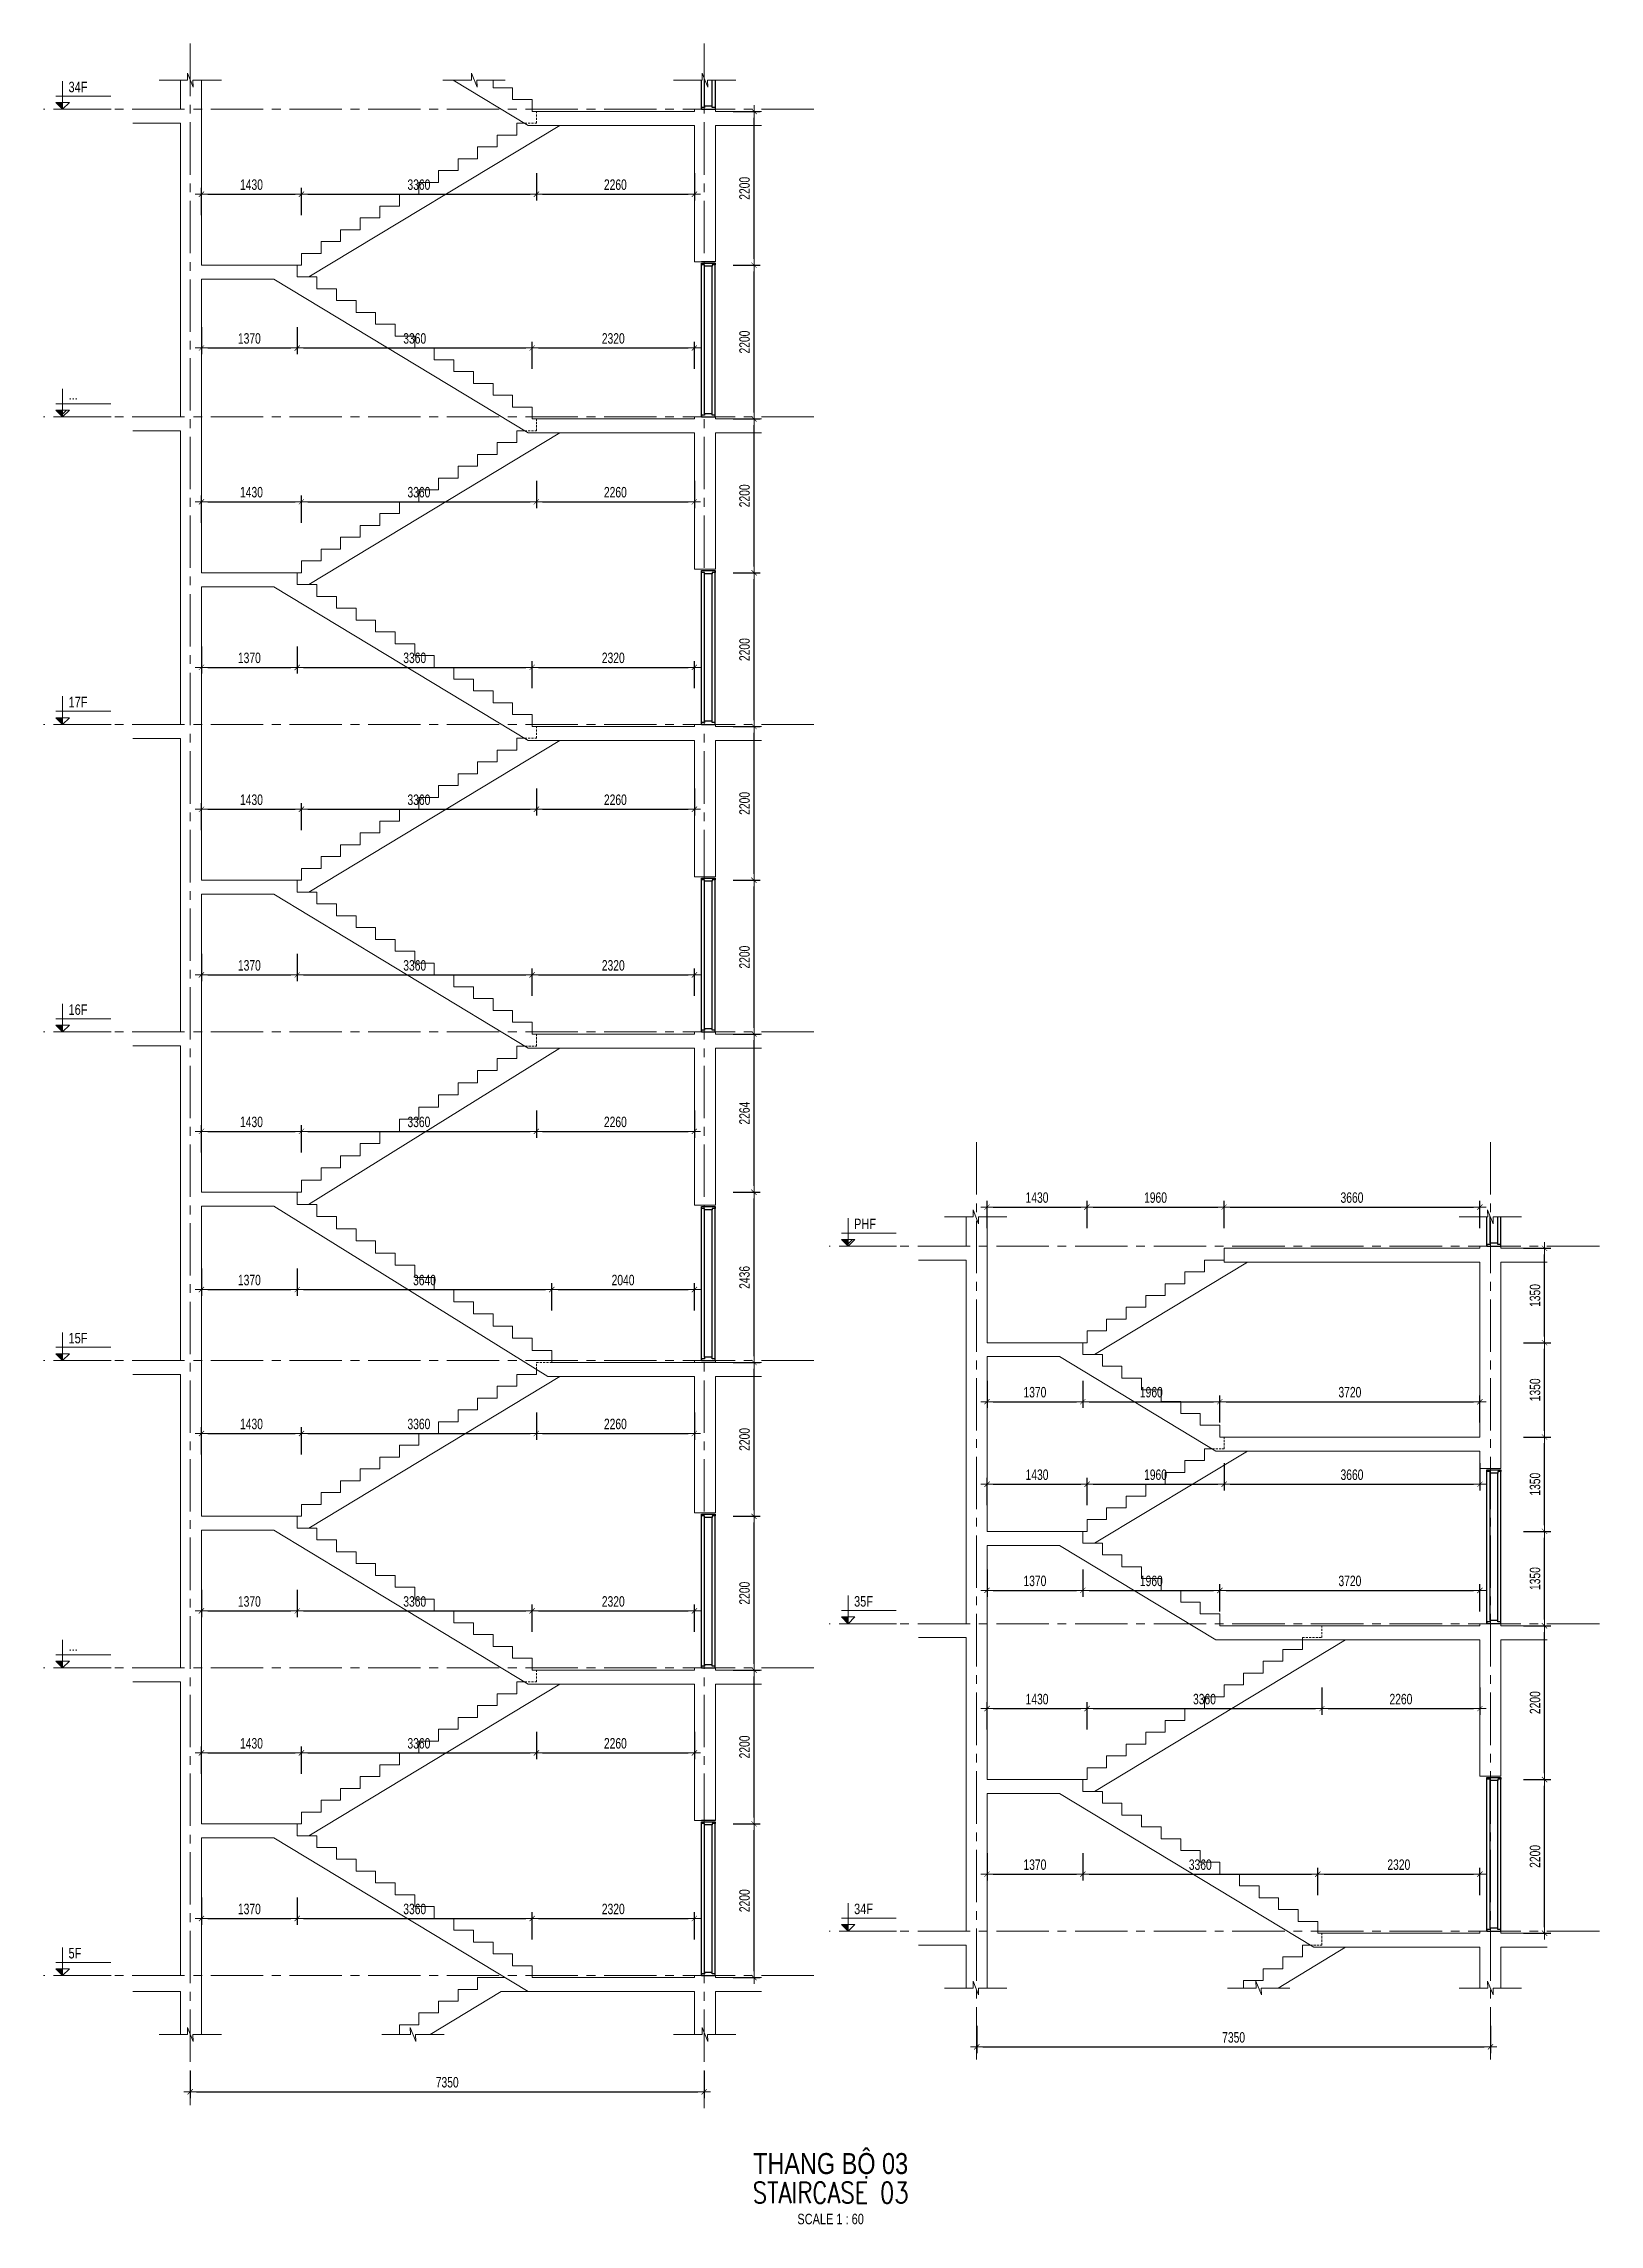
# Model space of a CAD drawing. Header units: millimetres. Extents: x -179076 to 254975, y -18667 to 296191.
# Drawn here: x 62897 to 85149, y 126662 to 157863 of the extents above; entities that cross this region are included whole.
import ezdxf
from ezdxf.enums import TextEntityAlignment as Align

# ---------------------------------------------------------------- set-up
doc = ezdxf.new("R2010")
doc.units = ezdxf.units.MM
doc.linetypes.add('CENTER2', pattern=[1.125, 0.75, -0.125, 0.125, -0.125])
doc.linetypes.add('HIDDEN2', pattern=[4.7625, 3.175, -1.5875])
doc.layers.get('Defpoints').update_dxf_attribs({"color": 151, "lineweight": 9})
doc.layers.add('A-DOOR', color=4, linetype='Continuous')
doc.layers.add('DOOR', color=4, linetype='Continuous')
for name, color, linetype, lineweight in [('NDC_S_ANNO', 7, 'Continuous', 20), ('NDC_S_AXIS', 5, 'CENTER2', 13), ('NDC_S_CONTINUOUS', 3, 'Continuous', 20), ('NDC_S_DIM', 1, 'Continuous', 15), ('NDC_S_ENG TITLE', 3, 'Continuous', 20), ('NDC_S_HIDDEN', 8, 'HIDDEN2', 13), ('NDC_S_SLAB', 2, 'Continuous', 20), ('NDC_S_SYMBOL', 1, 'Continuous', 15), ('NDC_S_TEXT SYMBOL', 7, 'Continuous', 20), ('NDC_S_VN TEXT', 7, 'Continuous', 20), ('NDC_S_VN TITLE', 6, 'Continuous', 35)]:
    doc.layers.add(name, color=color, linetype=linetype, lineweight=lineweight)
doc.styles.add('NDC_ANNO', font='', dxfattribs={"width": 0.8})
doc.styles.add('NDC_DIM', font='', dxfattribs={"width": 0.75})
doc.styles.add('NDC_EN TXT', font='romans.shx', dxfattribs={"width": 0.8})
doc.styles.add('NDC_VIE TXT', font='arial.ttf', dxfattribs={"width": 0.8})
doc.styles.get('NDC_ANNO').set_extended_font_data('Dotum')
doc.styles.get('NDC_DIM').set_extended_font_data('Dotum')
doc.dimstyles.new('NDC_dim_60', dxfattribs={"dimscale": 60, "dimtxt": 2.5, "dimasz": 1.5, "dimexe": 1.5, "dimexo": 2.5, "dimgap": 1, "dimtad": 1, "dimdec": 0, "dimzin": 0, "dimdsep": 46, "dimtxsty": 'NDC_DIM', "dimblk": 'DIMMARK', "dimcen": 0.09, "dimdle": 1.2, "dimclrd": 1, "dimclre": 1, "dimclrt": 3, "dimadec": 0, "dimazin": 0, "dimtfac": 1, "dimtdec": 0, "dimtix": 1, "dimtofl": 0, "dimtmove": 0, "dimatfit": 3, "dimfxl": 5, "dimfxlon": 1, "dimtolj": 1, "dimtzin": 0, "dimarcsym": 0})

msp = doc.modelspace()

# ---------------------------------------------------------------- blocks, each defined once
blk = doc.blocks.new('X-SECTION-2$0$X-SEC-DOO2')
at = {"layer": 'A-DOOR'}
for p, q in [((41976, 101972), (41976, 104172)), ((42021, 102017), (42021, 104127)), ((42131, 102017), (42131, 104127)), ((42176, 101972), (42176, 104172))]:
    blk.add_line(p, q, dxfattribs=at)
for points in [[(41976, 104172), (41976, 104147), (42021, 104147), (42021, 104127), (42131, 104127), (42131, 104147), (42176, 104147), (42176, 104172)], [(41976, 101972), (41976, 101997), (42021, 101997), (42021, 102017), (42131, 102017), (42131, 101997), (42176, 101997), (42176, 101972)]]:
    blk.add_lwpolyline(points, close=True, dxfattribs=at)
at = {"layer": 'Defpoints'}
blk.add_line((41976, 104192), (42176, 104192), dxfattribs=at)
blk = doc.blocks.new('kata_block_CT')
at = {"layer": 'NDC_S_ANNO'}
blk.add_hatch(color=3, dxfattribs=at).paths.add_polyline_path([(0, 1.6), (-1.61, 1.6), (0, 0)])
at = {"layer": 'NDC_S_ANNO', "ltscale": 50}
h = blk.add_hatch(dxfattribs=at)
h.set_pattern_fill('ANSI31', color=256, scale=1.406, style=0)
h.paths.add_polyline_path([(0, 1.6), (0, 0), (1.61, 1.6)])
for p, q in [((11.56, 0), (-1.64, 0)), ((-1.59, 3.14), (11.47, 3.14))]:
    blk.add_line(p, q, dxfattribs=at)
for points in [[(0, 6.69), (0, 0)], [(0, 0), (-1.61, 1.6), (0, 1.6)], [(0, 0), (1.61, 1.6), (0, 1.6)]]:
    blk.add_lwpolyline(points, dxfattribs=at)
at = {"layer": 'NDC_S_ANNO', "color": 8, "ltscale": 50}
blk.add_lwpolyline([(0, 0), (-1.61, 1.6), (0, 1.6)], dxfattribs=at)
at = {"layer": 'NDC_S_TEXT SYMBOL', "color": 3, "style": 'NDC_ANNO', "width": 0.8}
blk.add_attdef('CT', (1.41, 4.07), '', height=2.5, dxfattribs=at)
blk = doc.blocks.new('DIMMARK')
at = {"layer": 'NDC_S_DIM', "color": 1}
blk.add_line((-1.5, 0), (1, 0), dxfattribs=at)
at = {"layer": 'NDC_S_DIM', "color": 2, "const_width": 0.1}
blk.add_lwpolyline([(-0.42, -0.42), (0.42, 0.42)], dxfattribs=at)
blk = doc.blocks.new('*D2729')
at = {"layer": 'Defpoints', "color": 0, "transparency": 16777216}
for p in [(64995, 129380), (72345, 129380), (72345, 128559)]:
    blk.add_point(p, dxfattribs=at)
at = {"layer": 'NDC_S_DIM', "color": 1, "lineweight": -2, "transparency": 16777216}
for p, q in [((64995, 128859), (64995, 128469)), ((72345, 128859), (72345, 128469)), ((65085, 128559), (72255, 128559))]:
    blk.add_line(p, q, dxfattribs=at)
at = {"layer": 'NDC_S_DIM', "color": 1, "lineweight": -2, "transparency": 16777216, "xscale": 90, "yscale": 90, "zscale": 90, "rotation": 180}
blk.add_blockref('DIMMARK', (64995, 128559), dxfattribs=at)
at = {"layer": 'NDC_S_DIM', "color": 1, "lineweight": -2, "transparency": 16777216, "xscale": 90, "yscale": 90, "zscale": 90}
blk.add_blockref('DIMMARK', (72345, 128559), dxfattribs=at)
at = {"layer": 'NDC_S_DIM', "color": 3, "transparency": 16777216, "insert": (68670, 128695), "char_height": 150, "attachment_point": 5, "style": 'NDC_DIM'}
blk.add_mtext('\\A1;7350', dxfattribs=at)
blk = doc.blocks.new('*D2730')
at = {"layer": 'Defpoints', "color": 0, "transparency": 16777216}
for p in [(76243, 130023), (83593, 130023), (83593, 129202)]:
    blk.add_point(p, dxfattribs=at)
at = {"layer": 'NDC_S_DIM', "color": 1, "lineweight": -2, "transparency": 16777216}
for p, q in [((76243, 129502), (76243, 129112)), ((83593, 129502), (83593, 129112)), ((76333, 129202), (83503, 129202))]:
    blk.add_line(p, q, dxfattribs=at)
at = {"layer": 'NDC_S_DIM', "color": 1, "lineweight": -2, "transparency": 16777216, "xscale": 90, "yscale": 90, "zscale": 90, "rotation": 180}
blk.add_blockref('DIMMARK', (76243, 129202), dxfattribs=at)
at = {"layer": 'NDC_S_DIM', "color": 1, "lineweight": -2, "transparency": 16777216, "xscale": 90, "yscale": 90, "zscale": 90}
blk.add_blockref('DIMMARK', (83593, 129202), dxfattribs=at)
at = {"layer": 'NDC_S_DIM', "color": 3, "transparency": 16777216, "insert": (79918, 129337), "char_height": 150, "attachment_point": 5, "style": 'NDC_DIM'}
blk.add_mtext('\\A1;7350', dxfattribs=at)
blk = doc.blocks.new('*D2722')
at = {"layer": 'Defpoints', "color": 0, "transparency": 16777216}
for p in [(66525, 132393), (65155, 132193), (66525, 131039)]:
    blk.add_point(p, dxfattribs=at)
at = {"layer": 'NDC_S_DIM', "color": 1, "lineweight": -2, "transparency": 16777216}
for p, q in [((65155, 131339), (65155, 130949)), ((66525, 131339), (66525, 130949)), ((65245, 131039), (66435, 131039))]:
    blk.add_line(p, q, dxfattribs=at)
at = {"layer": 'NDC_S_DIM', "color": 1, "lineweight": -2, "transparency": 16777216, "xscale": 90, "yscale": 90, "zscale": 90, "rotation": 180}
blk.add_blockref('DIMMARK', (65155, 131039), dxfattribs=at)
at = {"layer": 'NDC_S_DIM', "color": 1, "lineweight": -2, "transparency": 16777216, "xscale": 90, "yscale": 90, "zscale": 90}
blk.add_blockref('DIMMARK', (66525, 131039), dxfattribs=at)
at = {"layer": 'NDC_S_DIM', "color": 3, "transparency": 16777216, "insert": (65840, 131174), "char_height": 150, "attachment_point": 5, "style": 'NDC_DIM'}
blk.add_mtext('\\A1;1370', dxfattribs=at)
blk = doc.blocks.new('*D2723')
at = {"layer": 'Defpoints', "color": 0, "transparency": 16777216}
for p in [(66525, 132393), (69885, 131039), (69885, 130223)]:
    blk.add_point(p, dxfattribs=at)
at = {"layer": 'NDC_S_DIM', "color": 1, "lineweight": -2, "transparency": 16777216}
for p, q in [((66525, 131339), (66525, 130949)), ((69885, 130739), (69885, 131129)), ((66615, 131039), (69795, 131039))]:
    blk.add_line(p, q, dxfattribs=at)
at = {"layer": 'NDC_S_DIM', "color": 1, "lineweight": -2, "transparency": 16777216, "xscale": 90, "yscale": 90, "zscale": 90, "rotation": 180}
blk.add_blockref('DIMMARK', (66525, 131039), dxfattribs=at)
at = {"layer": 'NDC_S_DIM', "color": 1, "lineweight": -2, "transparency": 16777216, "xscale": 90, "yscale": 90, "zscale": 90}
blk.add_blockref('DIMMARK', (69885, 131039), dxfattribs=at)
at = {"layer": 'NDC_S_DIM', "color": 3, "transparency": 16777216, "insert": (68205, 131174), "char_height": 150, "attachment_point": 5, "style": 'NDC_DIM'}
blk.add_mtext('\\A1;3360', dxfattribs=at)
blk = doc.blocks.new('*D2724')
at = {"layer": 'Defpoints', "color": 0, "transparency": 16777216}
for p in [(72205, 131039), (69885, 130223), (72205, 130193)]:
    blk.add_point(p, dxfattribs=at)
at = {"layer": 'NDC_S_DIM', "color": 1, "lineweight": -2, "transparency": 16777216}
for p, q in [((69885, 130739), (69885, 131129)), ((72205, 130739), (72205, 131129)), ((69975, 131039), (72115, 131039))]:
    blk.add_line(p, q, dxfattribs=at)
at = {"layer": 'NDC_S_DIM', "color": 1, "lineweight": -2, "transparency": 16777216, "xscale": 90, "yscale": 90, "zscale": 90, "rotation": 180}
blk.add_blockref('DIMMARK', (69885, 131039), dxfattribs=at)
at = {"layer": 'NDC_S_DIM', "color": 1, "lineweight": -2, "transparency": 16777216, "xscale": 90, "yscale": 90, "zscale": 90}
blk.add_blockref('DIMMARK', (72205, 131039), dxfattribs=at)
at = {"layer": 'NDC_S_DIM', "color": 3, "transparency": 16777216, "insert": (71045, 131174), "char_height": 150, "attachment_point": 5, "style": 'NDC_DIM'}
blk.add_mtext('\\A1;2320', dxfattribs=at)
blk = doc.blocks.new('*D2725')
at = {"layer": 'Defpoints', "color": 0, "transparency": 16777216}
for p in [(66585, 133408), (65155, 132393), (66585, 132393)]:
    blk.add_point(p, dxfattribs=at)
at = {"layer": 'NDC_S_DIM', "color": 1, "lineweight": -2, "transparency": 16777216}
for p, q in [((65155, 133108), (65155, 133498)), ((65245, 133408), (66495, 133408)), ((66585, 133108), (66585, 133498))]:
    blk.add_line(p, q, dxfattribs=at)
at = {"layer": 'NDC_S_DIM', "color": 1, "lineweight": -2, "transparency": 16777216, "xscale": 90, "yscale": 90, "zscale": 90, "rotation": 180}
blk.add_blockref('DIMMARK', (65155, 133408), dxfattribs=at)
at = {"layer": 'NDC_S_DIM', "color": 1, "lineweight": -2, "transparency": 16777216, "xscale": 90, "yscale": 90, "zscale": 90}
blk.add_blockref('DIMMARK', (66585, 133408), dxfattribs=at)
at = {"layer": 'NDC_S_DIM', "color": 3, "transparency": 16777216, "insert": (65870, 133544), "char_height": 150, "attachment_point": 5, "style": 'NDC_DIM'}
blk.add_mtext('\\A1;1430', dxfattribs=at)
blk = doc.blocks.new('*D2726')
at = {"layer": 'Defpoints', "color": 0, "transparency": 16777216}
for p in [(69945, 134424), (69945, 133408), (66585, 132393)]:
    blk.add_point(p, dxfattribs=at)
at = {"layer": 'NDC_S_DIM', "color": 1, "lineweight": -2, "transparency": 16777216}
for p, q in [((69945, 133708), (69945, 133318)), ((66585, 133108), (66585, 133498)), ((66675, 133408), (69855, 133408))]:
    blk.add_line(p, q, dxfattribs=at)
at = {"layer": 'NDC_S_DIM', "color": 1, "lineweight": -2, "transparency": 16777216, "xscale": 90, "yscale": 90, "zscale": 90, "rotation": 180}
blk.add_blockref('DIMMARK', (66585, 133408), dxfattribs=at)
at = {"layer": 'NDC_S_DIM', "color": 1, "lineweight": -2, "transparency": 16777216, "xscale": 90, "yscale": 90, "zscale": 90}
blk.add_blockref('DIMMARK', (69945, 133408), dxfattribs=at)
at = {"layer": 'NDC_S_DIM', "color": 3, "transparency": 16777216, "insert": (68265, 133544), "char_height": 150, "attachment_point": 5, "style": 'NDC_DIM'}
blk.add_mtext('\\A1;3360', dxfattribs=at)
blk = doc.blocks.new('*D2727')
at = {"layer": 'Defpoints', "color": 0, "transparency": 16777216}
for p in [(69945, 134424), (72205, 134393), (72205, 133408)]:
    blk.add_point(p, dxfattribs=at)
at = {"layer": 'NDC_S_DIM', "color": 1, "lineweight": -2, "transparency": 16777216}
for p, q in [((69945, 133708), (69945, 133318)), ((72205, 133708), (72205, 133318)), ((70035, 133408), (72115, 133408))]:
    blk.add_line(p, q, dxfattribs=at)
at = {"layer": 'NDC_S_DIM', "color": 1, "lineweight": -2, "transparency": 16777216, "xscale": 90, "yscale": 90, "zscale": 90, "rotation": 180}
blk.add_blockref('DIMMARK', (69945, 133408), dxfattribs=at)
at = {"layer": 'NDC_S_DIM', "color": 1, "lineweight": -2, "transparency": 16777216, "xscale": 90, "yscale": 90, "zscale": 90}
blk.add_blockref('DIMMARK', (72205, 133408), dxfattribs=at)
at = {"layer": 'NDC_S_DIM', "color": 3, "transparency": 16777216, "insert": (71075, 133544), "char_height": 150, "attachment_point": 5, "style": 'NDC_DIM'}
blk.add_mtext('\\A1;2260', dxfattribs=at)
blk = doc.blocks.new('*D2728')
at = {"layer": 'Defpoints', "color": 0, "transparency": 16777216}
for p in [(66525, 136793), (65155, 136593), (66525, 135439)]:
    blk.add_point(p, dxfattribs=at)
at = {"layer": 'NDC_S_DIM', "color": 1, "lineweight": -2, "transparency": 16777216}
for p, q in [((65155, 135739), (65155, 135349)), ((66525, 135739), (66525, 135349)), ((65245, 135439), (66435, 135439))]:
    blk.add_line(p, q, dxfattribs=at)
at = {"layer": 'NDC_S_DIM', "color": 1, "lineweight": -2, "transparency": 16777216, "xscale": 90, "yscale": 90, "zscale": 90, "rotation": 180}
blk.add_blockref('DIMMARK', (65155, 135439), dxfattribs=at)
at = {"layer": 'NDC_S_DIM', "color": 1, "lineweight": -2, "transparency": 16777216, "xscale": 90, "yscale": 90, "zscale": 90}
blk.add_blockref('DIMMARK', (66525, 135439), dxfattribs=at)
at = {"layer": 'NDC_S_DIM', "color": 3, "transparency": 16777216, "insert": (65840, 135574), "char_height": 150, "attachment_point": 5, "style": 'NDC_DIM'}
blk.add_mtext('\\A1;1370', dxfattribs=at)
blk = doc.blocks.new('*D2711')
at = {"layer": 'Defpoints', "color": 0, "transparency": 16777216}
for p in [(66525, 136793), (69885, 135439), (69885, 134593)]:
    blk.add_point(p, dxfattribs=at)
at = {"layer": 'NDC_S_DIM', "color": 1, "lineweight": -2, "transparency": 16777216}
for p, q in [((66525, 135739), (66525, 135349)), ((66615, 135439), (69795, 135439)), ((69885, 135139), (69885, 135529))]:
    blk.add_line(p, q, dxfattribs=at)
at = {"layer": 'NDC_S_DIM', "color": 1, "lineweight": -2, "transparency": 16777216, "xscale": 90, "yscale": 90, "zscale": 90, "rotation": 180}
blk.add_blockref('DIMMARK', (66525, 135439), dxfattribs=at)
at = {"layer": 'NDC_S_DIM', "color": 1, "lineweight": -2, "transparency": 16777216, "xscale": 90, "yscale": 90, "zscale": 90}
blk.add_blockref('DIMMARK', (69885, 135439), dxfattribs=at)
at = {"layer": 'NDC_S_DIM', "color": 3, "transparency": 16777216, "insert": (68205, 135574), "char_height": 150, "attachment_point": 5, "style": 'NDC_DIM'}
blk.add_mtext('\\A1;3360', dxfattribs=at)
blk = doc.blocks.new('*D2712')
at = {"layer": 'Defpoints', "color": 0, "transparency": 16777216}
for p in [(72205, 135439), (69885, 134593), (72205, 134593)]:
    blk.add_point(p, dxfattribs=at)
at = {"layer": 'NDC_S_DIM', "color": 1, "lineweight": -2, "transparency": 16777216}
for p, q in [((69885, 135139), (69885, 135529)), ((69975, 135439), (72115, 135439)), ((72205, 135139), (72205, 135529))]:
    blk.add_line(p, q, dxfattribs=at)
at = {"layer": 'NDC_S_DIM', "color": 1, "lineweight": -2, "transparency": 16777216, "xscale": 90, "yscale": 90, "zscale": 90, "rotation": 180}
blk.add_blockref('DIMMARK', (69885, 135439), dxfattribs=at)
at = {"layer": 'NDC_S_DIM', "color": 1, "lineweight": -2, "transparency": 16777216, "xscale": 90, "yscale": 90, "zscale": 90}
blk.add_blockref('DIMMARK', (72205, 135439), dxfattribs=at)
at = {"layer": 'NDC_S_DIM', "color": 3, "transparency": 16777216, "insert": (71045, 135574), "char_height": 150, "attachment_point": 5, "style": 'NDC_DIM'}
blk.add_mtext('\\A1;2320', dxfattribs=at)
blk = doc.blocks.new('*D2713')
at = {"layer": 'Defpoints', "color": 0, "transparency": 16777216}
for p in [(66585, 137978), (65155, 136793), (66585, 136793)]:
    blk.add_point(p, dxfattribs=at)
at = {"layer": 'NDC_S_DIM', "color": 1, "lineweight": -2, "transparency": 16777216}
for p, q in [((65155, 137678), (65155, 138068)), ((65245, 137978), (66495, 137978)), ((66585, 137678), (66585, 138068))]:
    blk.add_line(p, q, dxfattribs=at)
at = {"layer": 'NDC_S_DIM', "color": 1, "lineweight": -2, "transparency": 16777216, "xscale": 90, "yscale": 90, "zscale": 90, "rotation": 180}
blk.add_blockref('DIMMARK', (65155, 137978), dxfattribs=at)
at = {"layer": 'NDC_S_DIM', "color": 1, "lineweight": -2, "transparency": 16777216, "xscale": 90, "yscale": 90, "zscale": 90}
blk.add_blockref('DIMMARK', (66585, 137978), dxfattribs=at)
at = {"layer": 'NDC_S_DIM', "color": 3, "transparency": 16777216, "insert": (65870, 138113), "char_height": 150, "attachment_point": 5, "style": 'NDC_DIM'}
blk.add_mtext('\\A1;1430', dxfattribs=at)
blk = doc.blocks.new('*D2714')
at = {"layer": 'Defpoints', "color": 0, "transparency": 16777216}
for p in [(69945, 138993), (69945, 137978), (66585, 136793)]:
    blk.add_point(p, dxfattribs=at)
at = {"layer": 'NDC_S_DIM', "color": 1, "lineweight": -2, "transparency": 16777216}
for p, q in [((69945, 138278), (69945, 137888)), ((66585, 137678), (66585, 138068)), ((66675, 137978), (69855, 137978))]:
    blk.add_line(p, q, dxfattribs=at)
at = {"layer": 'NDC_S_DIM', "color": 1, "lineweight": -2, "transparency": 16777216, "xscale": 90, "yscale": 90, "zscale": 90, "rotation": 180}
blk.add_blockref('DIMMARK', (66585, 137978), dxfattribs=at)
at = {"layer": 'NDC_S_DIM', "color": 1, "lineweight": -2, "transparency": 16777216, "xscale": 90, "yscale": 90, "zscale": 90}
blk.add_blockref('DIMMARK', (69945, 137978), dxfattribs=at)
at = {"layer": 'NDC_S_DIM', "color": 3, "transparency": 16777216, "insert": (68265, 138113), "char_height": 150, "attachment_point": 5, "style": 'NDC_DIM'}
blk.add_mtext('\\A1;3360', dxfattribs=at)
blk = doc.blocks.new('*D2715')
at = {"layer": 'Defpoints', "color": 0, "transparency": 16777216}
for p in [(69945, 138993), (72205, 138793), (72205, 137978)]:
    blk.add_point(p, dxfattribs=at)
at = {"layer": 'NDC_S_DIM', "color": 1, "lineweight": -2, "transparency": 16777216}
for p, q in [((69945, 138278), (69945, 137888)), ((72205, 138278), (72205, 137888)), ((70035, 137978), (72115, 137978))]:
    blk.add_line(p, q, dxfattribs=at)
at = {"layer": 'NDC_S_DIM', "color": 1, "lineweight": -2, "transparency": 16777216, "xscale": 90, "yscale": 90, "zscale": 90, "rotation": 180}
blk.add_blockref('DIMMARK', (69945, 137978), dxfattribs=at)
at = {"layer": 'NDC_S_DIM', "color": 1, "lineweight": -2, "transparency": 16777216, "xscale": 90, "yscale": 90, "zscale": 90}
blk.add_blockref('DIMMARK', (72205, 137978), dxfattribs=at)
at = {"layer": 'NDC_S_DIM', "color": 3, "transparency": 16777216, "insert": (71075, 138113), "char_height": 150, "attachment_point": 5, "style": 'NDC_DIM'}
blk.add_mtext('\\A1;2260', dxfattribs=at)
blk = doc.blocks.new('*D2716')
at = {"layer": 'Defpoints', "color": 0, "transparency": 16777216}
for p in [(65155, 141429), (66525, 141429), (66525, 140037)]:
    blk.add_point(p, dxfattribs=at)
at = {"layer": 'NDC_S_DIM', "color": 1, "lineweight": -2, "transparency": 16777216}
for p, q in [((65155, 140337), (65155, 139947)), ((66525, 140337), (66525, 139947)), ((65245, 140037), (66435, 140037))]:
    blk.add_line(p, q, dxfattribs=at)
at = {"layer": 'NDC_S_DIM', "color": 1, "lineweight": -2, "transparency": 16777216, "xscale": 90, "yscale": 90, "zscale": 90, "rotation": 180}
blk.add_blockref('DIMMARK', (65155, 140037), dxfattribs=at)
at = {"layer": 'NDC_S_DIM', "color": 1, "lineweight": -2, "transparency": 16777216, "xscale": 90, "yscale": 90, "zscale": 90}
blk.add_blockref('DIMMARK', (66525, 140037), dxfattribs=at)
at = {"layer": 'NDC_S_DIM', "color": 3, "transparency": 16777216, "insert": (65840, 140172), "char_height": 150, "attachment_point": 5, "style": 'NDC_DIM'}
blk.add_mtext('\\A1;1370', dxfattribs=at)
blk = doc.blocks.new('*D2717')
at = {"layer": 'Defpoints', "color": 0, "transparency": 16777216}
for p in [(66525, 141429), (70165, 140037), (70165, 138993)]:
    blk.add_point(p, dxfattribs=at)
at = {"layer": 'NDC_S_DIM', "color": 1, "lineweight": -2, "transparency": 16777216}
for p, q in [((66525, 140337), (66525, 139947)), ((70165, 139737), (70165, 140127)), ((66615, 140037), (70075, 140037))]:
    blk.add_line(p, q, dxfattribs=at)
at = {"layer": 'NDC_S_DIM', "color": 1, "lineweight": -2, "transparency": 16777216, "xscale": 90, "yscale": 90, "zscale": 90, "rotation": 180}
blk.add_blockref('DIMMARK', (66525, 140037), dxfattribs=at)
at = {"layer": 'NDC_S_DIM', "color": 1, "lineweight": -2, "transparency": 16777216, "xscale": 90, "yscale": 90, "zscale": 90}
blk.add_blockref('DIMMARK', (70165, 140037), dxfattribs=at)
at = {"layer": 'NDC_S_DIM', "color": 3, "transparency": 16777216, "insert": (68345, 140172), "char_height": 150, "attachment_point": 5, "style": 'NDC_DIM'}
blk.add_mtext('\\A1;3640', dxfattribs=at)
blk = doc.blocks.new('*D2718')
at = {"layer": 'Defpoints', "color": 0, "transparency": 16777216}
for p in [(72205, 140037), (70165, 138993), (72205, 138993)]:
    blk.add_point(p, dxfattribs=at)
at = {"layer": 'NDC_S_DIM', "color": 1, "lineweight": -2, "transparency": 16777216}
for p, q in [((70165, 139737), (70165, 140127)), ((72205, 139737), (72205, 140127)), ((70255, 140037), (72115, 140037))]:
    blk.add_line(p, q, dxfattribs=at)
at = {"layer": 'NDC_S_DIM', "color": 1, "lineweight": -2, "transparency": 16777216, "xscale": 90, "yscale": 90, "zscale": 90, "rotation": 180}
blk.add_blockref('DIMMARK', (70165, 140037), dxfattribs=at)
at = {"layer": 'NDC_S_DIM', "color": 1, "lineweight": -2, "transparency": 16777216, "xscale": 90, "yscale": 90, "zscale": 90}
blk.add_blockref('DIMMARK', (72205, 140037), dxfattribs=at)
at = {"layer": 'NDC_S_DIM', "color": 3, "transparency": 16777216, "insert": (71185, 140172), "char_height": 150, "attachment_point": 5, "style": 'NDC_DIM'}
blk.add_mtext('\\A1;2040', dxfattribs=at)
blk = doc.blocks.new('*D2719')
at = {"layer": 'Defpoints', "color": 0, "transparency": 16777216}
for p in [(66585, 142300), (65155, 141429), (66585, 141429)]:
    blk.add_point(p, dxfattribs=at)
at = {"layer": 'NDC_S_DIM', "color": 1, "lineweight": -2, "transparency": 16777216}
for p, q in [((65155, 142000), (65155, 142390)), ((65245, 142300), (66495, 142300)), ((66585, 142000), (66585, 142390))]:
    blk.add_line(p, q, dxfattribs=at)
at = {"layer": 'NDC_S_DIM', "color": 1, "lineweight": -2, "transparency": 16777216, "xscale": 90, "yscale": 90, "zscale": 90, "rotation": 180}
blk.add_blockref('DIMMARK', (65155, 142300), dxfattribs=at)
at = {"layer": 'NDC_S_DIM', "color": 1, "lineweight": -2, "transparency": 16777216, "xscale": 90, "yscale": 90, "zscale": 90}
blk.add_blockref('DIMMARK', (66585, 142300), dxfattribs=at)
at = {"layer": 'NDC_S_DIM', "color": 3, "transparency": 16777216, "insert": (65870, 142435), "char_height": 150, "attachment_point": 5, "style": 'NDC_DIM'}
blk.add_mtext('\\A1;1430', dxfattribs=at)
blk = doc.blocks.new('*D2720')
at = {"layer": 'Defpoints', "color": 0, "transparency": 16777216}
for p in [(69945, 143519), (69945, 142300), (66585, 141429)]:
    blk.add_point(p, dxfattribs=at)
at = {"layer": 'NDC_S_DIM', "color": 1, "lineweight": -2, "transparency": 16777216}
for p, q in [((69945, 142600), (69945, 142210)), ((66585, 142000), (66585, 142390)), ((66675, 142300), (69855, 142300))]:
    blk.add_line(p, q, dxfattribs=at)
at = {"layer": 'NDC_S_DIM', "color": 1, "lineweight": -2, "transparency": 16777216, "xscale": 90, "yscale": 90, "zscale": 90, "rotation": 180}
blk.add_blockref('DIMMARK', (66585, 142300), dxfattribs=at)
at = {"layer": 'NDC_S_DIM', "color": 1, "lineweight": -2, "transparency": 16777216, "xscale": 90, "yscale": 90, "zscale": 90}
blk.add_blockref('DIMMARK', (69945, 142300), dxfattribs=at)
at = {"layer": 'NDC_S_DIM', "color": 3, "transparency": 16777216, "insert": (68265, 142435), "char_height": 150, "attachment_point": 5, "style": 'NDC_DIM'}
blk.add_mtext('\\A1;3360', dxfattribs=at)
blk = doc.blocks.new('*D2721')
at = {"layer": 'Defpoints', "color": 0, "transparency": 16777216}
for p in [(69945, 143519), (72205, 143519), (72205, 142300)]:
    blk.add_point(p, dxfattribs=at)
at = {"layer": 'NDC_S_DIM', "color": 1, "lineweight": -2, "transparency": 16777216}
for p, q in [((69945, 142600), (69945, 142210)), ((72205, 142600), (72205, 142210)), ((70035, 142300), (72115, 142300))]:
    blk.add_line(p, q, dxfattribs=at)
at = {"layer": 'NDC_S_DIM', "color": 1, "lineweight": -2, "transparency": 16777216, "xscale": 90, "yscale": 90, "zscale": 90, "rotation": 180}
blk.add_blockref('DIMMARK', (69945, 142300), dxfattribs=at)
at = {"layer": 'NDC_S_DIM', "color": 1, "lineweight": -2, "transparency": 16777216, "xscale": 90, "yscale": 90, "zscale": 90}
blk.add_blockref('DIMMARK', (72205, 142300), dxfattribs=at)
at = {"layer": 'NDC_S_DIM', "color": 3, "transparency": 16777216, "insert": (71075, 142435), "char_height": 150, "attachment_point": 5, "style": 'NDC_DIM'}
blk.add_mtext('\\A1;2260', dxfattribs=at)
blk = doc.blocks.new('*D2739')
at = {"layer": 'Defpoints', "color": 0, "transparency": 16777216}
for p in [(66525, 145724), (65155, 145693), (66525, 144539)]:
    blk.add_point(p, dxfattribs=at)
at = {"layer": 'NDC_S_DIM', "color": 1, "lineweight": -2, "transparency": 16777216}
for p, q in [((65155, 144839), (65155, 144449)), ((66525, 144839), (66525, 144449)), ((65245, 144539), (66435, 144539))]:
    blk.add_line(p, q, dxfattribs=at)
at = {"layer": 'NDC_S_DIM', "color": 1, "lineweight": -2, "transparency": 16777216, "xscale": 90, "yscale": 90, "zscale": 90, "rotation": 180}
blk.add_blockref('DIMMARK', (65155, 144539), dxfattribs=at)
at = {"layer": 'NDC_S_DIM', "color": 1, "lineweight": -2, "transparency": 16777216, "xscale": 90, "yscale": 90, "zscale": 90}
blk.add_blockref('DIMMARK', (66525, 144539), dxfattribs=at)
at = {"layer": 'NDC_S_DIM', "color": 3, "transparency": 16777216, "insert": (65840, 144674), "char_height": 150, "attachment_point": 5, "style": 'NDC_DIM'}
blk.add_mtext('\\A1;1370', dxfattribs=at)
blk = doc.blocks.new('*D2740')
at = {"layer": 'Defpoints', "color": 0, "transparency": 16777216}
for p in [(66525, 145724), (69885, 144539), (69885, 143693)]:
    blk.add_point(p, dxfattribs=at)
at = {"layer": 'NDC_S_DIM', "color": 1, "lineweight": -2, "transparency": 16777216}
for p, q in [((66525, 144839), (66525, 144449)), ((66615, 144539), (69795, 144539)), ((69885, 144239), (69885, 144629))]:
    blk.add_line(p, q, dxfattribs=at)
at = {"layer": 'NDC_S_DIM', "color": 1, "lineweight": -2, "transparency": 16777216, "xscale": 90, "yscale": 90, "zscale": 90, "rotation": 180}
blk.add_blockref('DIMMARK', (66525, 144539), dxfattribs=at)
at = {"layer": 'NDC_S_DIM', "color": 1, "lineweight": -2, "transparency": 16777216, "xscale": 90, "yscale": 90, "zscale": 90}
blk.add_blockref('DIMMARK', (69885, 144539), dxfattribs=at)
at = {"layer": 'NDC_S_DIM', "color": 3, "transparency": 16777216, "insert": (68205, 144674), "char_height": 150, "attachment_point": 5, "style": 'NDC_DIM'}
blk.add_mtext('\\A1;3360', dxfattribs=at)
blk = doc.blocks.new('*D2741')
at = {"layer": 'Defpoints', "color": 0, "transparency": 16777216}
for p in [(72205, 144539), (69885, 143693), (72205, 143693)]:
    blk.add_point(p, dxfattribs=at)
at = {"layer": 'NDC_S_DIM', "color": 1, "lineweight": -2, "transparency": 16777216}
for p, q in [((69885, 144239), (69885, 144629)), ((69975, 144539), (72115, 144539)), ((72205, 144239), (72205, 144629))]:
    blk.add_line(p, q, dxfattribs=at)
at = {"layer": 'NDC_S_DIM', "color": 1, "lineweight": -2, "transparency": 16777216, "xscale": 90, "yscale": 90, "zscale": 90, "rotation": 180}
blk.add_blockref('DIMMARK', (69885, 144539), dxfattribs=at)
at = {"layer": 'NDC_S_DIM', "color": 1, "lineweight": -2, "transparency": 16777216, "xscale": 90, "yscale": 90, "zscale": 90}
blk.add_blockref('DIMMARK', (72205, 144539), dxfattribs=at)
at = {"layer": 'NDC_S_DIM', "color": 3, "transparency": 16777216, "insert": (71045, 144674), "char_height": 150, "attachment_point": 5, "style": 'NDC_DIM'}
blk.add_mtext('\\A1;2320', dxfattribs=at)
blk = doc.blocks.new('*D2742')
at = {"layer": 'Defpoints', "color": 0, "transparency": 16777216}
for p in [(66585, 146908), (65155, 145893), (66585, 145893)]:
    blk.add_point(p, dxfattribs=at)
at = {"layer": 'NDC_S_DIM', "color": 1, "lineweight": -2, "transparency": 16777216}
for p, q in [((65155, 146608), (65155, 146998)), ((66585, 146608), (66585, 146998)), ((65245, 146908), (66495, 146908))]:
    blk.add_line(p, q, dxfattribs=at)
at = {"layer": 'NDC_S_DIM', "color": 1, "lineweight": -2, "transparency": 16777216, "xscale": 90, "yscale": 90, "zscale": 90, "rotation": 180}
blk.add_blockref('DIMMARK', (65155, 146908), dxfattribs=at)
at = {"layer": 'NDC_S_DIM', "color": 1, "lineweight": -2, "transparency": 16777216, "xscale": 90, "yscale": 90, "zscale": 90}
blk.add_blockref('DIMMARK', (66585, 146908), dxfattribs=at)
at = {"layer": 'NDC_S_DIM', "color": 3, "transparency": 16777216, "insert": (65870, 147044), "char_height": 150, "attachment_point": 5, "style": 'NDC_DIM'}
blk.add_mtext('\\A1;1430', dxfattribs=at)
blk = doc.blocks.new('*D2743')
at = {"layer": 'Defpoints', "color": 0, "transparency": 16777216}
for p in [(69945, 147924), (69945, 146908), (66585, 145893)]:
    blk.add_point(p, dxfattribs=at)
at = {"layer": 'NDC_S_DIM', "color": 1, "lineweight": -2, "transparency": 16777216}
for p, q in [((66585, 146608), (66585, 146998)), ((69945, 147208), (69945, 146818)), ((66675, 146908), (69855, 146908))]:
    blk.add_line(p, q, dxfattribs=at)
at = {"layer": 'NDC_S_DIM', "color": 1, "lineweight": -2, "transparency": 16777216, "xscale": 90, "yscale": 90, "zscale": 90, "rotation": 180}
blk.add_blockref('DIMMARK', (66585, 146908), dxfattribs=at)
at = {"layer": 'NDC_S_DIM', "color": 1, "lineweight": -2, "transparency": 16777216, "xscale": 90, "yscale": 90, "zscale": 90}
blk.add_blockref('DIMMARK', (69945, 146908), dxfattribs=at)
at = {"layer": 'NDC_S_DIM', "color": 3, "transparency": 16777216, "insert": (68265, 147044), "char_height": 150, "attachment_point": 5, "style": 'NDC_DIM'}
blk.add_mtext('\\A1;3360', dxfattribs=at)
blk = doc.blocks.new('*D2744')
at = {"layer": 'Defpoints', "color": 0, "transparency": 16777216}
for p in [(69945, 147924), (72205, 147893), (72205, 146908)]:
    blk.add_point(p, dxfattribs=at)
at = {"layer": 'NDC_S_DIM', "color": 1, "lineweight": -2, "transparency": 16777216}
for p, q in [((69945, 147208), (69945, 146818)), ((72205, 147208), (72205, 146818)), ((70035, 146908), (72115, 146908))]:
    blk.add_line(p, q, dxfattribs=at)
at = {"layer": 'NDC_S_DIM', "color": 1, "lineweight": -2, "transparency": 16777216, "xscale": 90, "yscale": 90, "zscale": 90, "rotation": 180}
blk.add_blockref('DIMMARK', (69945, 146908), dxfattribs=at)
at = {"layer": 'NDC_S_DIM', "color": 1, "lineweight": -2, "transparency": 16777216, "xscale": 90, "yscale": 90, "zscale": 90}
blk.add_blockref('DIMMARK', (72205, 146908), dxfattribs=at)
at = {"layer": 'NDC_S_DIM', "color": 3, "transparency": 16777216, "insert": (71075, 147044), "char_height": 150, "attachment_point": 5, "style": 'NDC_DIM'}
blk.add_mtext('\\A1;2260', dxfattribs=at)
blk = doc.blocks.new('*D2735')
at = {"layer": 'Defpoints', "color": 0, "transparency": 16777216}
for p in [(77761, 133027), (76391, 132827), (77761, 131673)]:
    blk.add_point(p, dxfattribs=at)
at = {"layer": 'NDC_S_DIM', "color": 1, "lineweight": -2, "transparency": 16777216}
for p, q in [((76391, 131973), (76391, 131583)), ((76481, 131673), (77671, 131673)), ((77761, 131973), (77761, 131583))]:
    blk.add_line(p, q, dxfattribs=at)
at = {"layer": 'NDC_S_DIM', "color": 1, "lineweight": -2, "transparency": 16777216, "xscale": 90, "yscale": 90, "zscale": 90, "rotation": 180}
blk.add_blockref('DIMMARK', (76391, 131673), dxfattribs=at)
at = {"layer": 'NDC_S_DIM', "color": 1, "lineweight": -2, "transparency": 16777216, "xscale": 90, "yscale": 90, "zscale": 90}
blk.add_blockref('DIMMARK', (77761, 131673), dxfattribs=at)
at = {"layer": 'NDC_S_DIM', "color": 3, "transparency": 16777216, "insert": (77076, 131808), "char_height": 150, "attachment_point": 5, "style": 'NDC_DIM'}
blk.add_mtext('\\A1;1370', dxfattribs=at)
blk = doc.blocks.new('*D2736')
at = {"layer": 'Defpoints', "color": 0, "transparency": 16777216}
for p in [(77761, 133027), (81121, 131673), (81121, 130827)]:
    blk.add_point(p, dxfattribs=at)
at = {"layer": 'NDC_S_DIM', "color": 1, "lineweight": -2, "transparency": 16777216}
for p, q in [((77761, 131973), (77761, 131583)), ((77851, 131673), (81031, 131673)), ((81121, 131373), (81121, 131763))]:
    blk.add_line(p, q, dxfattribs=at)
at = {"layer": 'NDC_S_DIM', "color": 1, "lineweight": -2, "transparency": 16777216, "xscale": 90, "yscale": 90, "zscale": 90, "rotation": 180}
blk.add_blockref('DIMMARK', (77761, 131673), dxfattribs=at)
at = {"layer": 'NDC_S_DIM', "color": 1, "lineweight": -2, "transparency": 16777216, "xscale": 90, "yscale": 90, "zscale": 90}
blk.add_blockref('DIMMARK', (81121, 131673), dxfattribs=at)
at = {"layer": 'NDC_S_DIM', "color": 3, "transparency": 16777216, "insert": (79441, 131808), "char_height": 150, "attachment_point": 5, "style": 'NDC_DIM'}
blk.add_mtext('\\A1;3360', dxfattribs=at)
blk = doc.blocks.new('*D2737')
at = {"layer": 'Defpoints', "color": 0, "transparency": 16777216}
for p in [(83441, 131673), (81121, 130827), (83441, 130827)]:
    blk.add_point(p, dxfattribs=at)
at = {"layer": 'NDC_S_DIM', "color": 1, "lineweight": -2, "transparency": 16777216}
for p, q in [((81121, 131373), (81121, 131763)), ((81211, 131673), (83351, 131673)), ((83441, 131373), (83441, 131763))]:
    blk.add_line(p, q, dxfattribs=at)
at = {"layer": 'NDC_S_DIM', "color": 1, "lineweight": -2, "transparency": 16777216, "xscale": 90, "yscale": 90, "zscale": 90, "rotation": 180}
blk.add_blockref('DIMMARK', (81121, 131673), dxfattribs=at)
at = {"layer": 'NDC_S_DIM', "color": 1, "lineweight": -2, "transparency": 16777216, "xscale": 90, "yscale": 90, "zscale": 90}
blk.add_blockref('DIMMARK', (83441, 131673), dxfattribs=at)
at = {"layer": 'NDC_S_DIM', "color": 3, "transparency": 16777216, "insert": (82281, 131808), "char_height": 150, "attachment_point": 5, "style": 'NDC_DIM'}
blk.add_mtext('\\A1;2320', dxfattribs=at)
blk = doc.blocks.new('*D2738')
at = {"layer": 'Defpoints', "color": 0, "transparency": 16777216}
for p in [(77821, 134042), (76391, 133027), (77821, 133027)]:
    blk.add_point(p, dxfattribs=at)
at = {"layer": 'NDC_S_DIM', "color": 1, "lineweight": -2, "transparency": 16777216}
for p, q in [((76391, 133742), (76391, 134132)), ((76481, 134042), (77731, 134042)), ((77821, 133742), (77821, 134132))]:
    blk.add_line(p, q, dxfattribs=at)
at = {"layer": 'NDC_S_DIM', "color": 1, "lineweight": -2, "transparency": 16777216, "xscale": 90, "yscale": 90, "zscale": 90, "rotation": 180}
blk.add_blockref('DIMMARK', (76391, 134042), dxfattribs=at)
at = {"layer": 'NDC_S_DIM', "color": 1, "lineweight": -2, "transparency": 16777216, "xscale": 90, "yscale": 90, "zscale": 90}
blk.add_blockref('DIMMARK', (77821, 134042), dxfattribs=at)
at = {"layer": 'NDC_S_DIM', "color": 3, "transparency": 16777216, "insert": (77106, 134177), "char_height": 150, "attachment_point": 5, "style": 'NDC_DIM'}
blk.add_mtext('\\A1;1430', dxfattribs=at)
blk = doc.blocks.new('*D2745')
at = {"layer": 'Defpoints', "color": 0, "transparency": 16777216}
for p in [(81181, 135142), (81181, 134042), (77821, 133027)]:
    blk.add_point(p, dxfattribs=at)
at = {"layer": 'NDC_S_DIM', "color": 1, "lineweight": -2, "transparency": 16777216}
for p, q in [((81181, 134342), (81181, 133952)), ((77821, 133742), (77821, 134132)), ((77911, 134042), (81091, 134042))]:
    blk.add_line(p, q, dxfattribs=at)
at = {"layer": 'NDC_S_DIM', "color": 1, "lineweight": -2, "transparency": 16777216, "xscale": 90, "yscale": 90, "zscale": 90, "rotation": 180}
blk.add_blockref('DIMMARK', (77821, 134042), dxfattribs=at)
at = {"layer": 'NDC_S_DIM', "color": 1, "lineweight": -2, "transparency": 16777216, "xscale": 90, "yscale": 90, "zscale": 90}
blk.add_blockref('DIMMARK', (81181, 134042), dxfattribs=at)
at = {"layer": 'NDC_S_DIM', "color": 3, "transparency": 16777216, "insert": (79501, 134177), "char_height": 150, "attachment_point": 5, "style": 'NDC_DIM'}
blk.add_mtext('\\A1;3360', dxfattribs=at)
blk = doc.blocks.new('*D2746')
at = {"layer": 'Defpoints', "color": 0, "transparency": 16777216}
for p in [(81181, 135142), (83441, 135027), (83441, 134042)]:
    blk.add_point(p, dxfattribs=at)
at = {"layer": 'NDC_S_DIM', "color": 1, "lineweight": -2, "transparency": 16777216}
for p, q in [((81181, 134342), (81181, 133952)), ((83441, 134342), (83441, 133952)), ((81271, 134042), (83351, 134042))]:
    blk.add_line(p, q, dxfattribs=at)
at = {"layer": 'NDC_S_DIM', "color": 1, "lineweight": -2, "transparency": 16777216, "xscale": 90, "yscale": 90, "zscale": 90, "rotation": 180}
blk.add_blockref('DIMMARK', (81181, 134042), dxfattribs=at)
at = {"layer": 'NDC_S_DIM', "color": 1, "lineweight": -2, "transparency": 16777216, "xscale": 90, "yscale": 90, "zscale": 90}
blk.add_blockref('DIMMARK', (83441, 134042), dxfattribs=at)
at = {"layer": 'NDC_S_DIM', "color": 3, "transparency": 16777216, "insert": (82311, 134177), "char_height": 150, "attachment_point": 5, "style": 'NDC_DIM'}
blk.add_mtext('\\A1;2260', dxfattribs=at)
blk = doc.blocks.new('*D2747')
at = {"layer": 'Defpoints', "color": 0, "transparency": 16777216}
for p in [(76391, 136377), (77761, 136408), (77761, 135733)]:
    blk.add_point(p, dxfattribs=at)
at = {"layer": 'NDC_S_DIM', "color": 1, "lineweight": -2, "transparency": 16777216}
for p, q in [((76391, 136033), (76391, 135643)), ((76481, 135733), (77671, 135733)), ((77761, 136033), (77761, 135643))]:
    blk.add_line(p, q, dxfattribs=at)
at = {"layer": 'NDC_S_DIM', "color": 1, "lineweight": -2, "transparency": 16777216, "xscale": 90, "yscale": 90, "zscale": 90, "rotation": 180}
blk.add_blockref('DIMMARK', (76391, 135733), dxfattribs=at)
at = {"layer": 'NDC_S_DIM', "color": 1, "lineweight": -2, "transparency": 16777216, "xscale": 90, "yscale": 90, "zscale": 90}
blk.add_blockref('DIMMARK', (77761, 135733), dxfattribs=at)
at = {"layer": 'NDC_S_DIM', "color": 3, "transparency": 16777216, "insert": (77076, 135868), "char_height": 150, "attachment_point": 5, "style": 'NDC_DIM'}
blk.add_mtext('\\A1;1370', dxfattribs=at)
blk = doc.blocks.new('*D2748')
at = {"layer": 'Defpoints', "color": 0, "transparency": 16777216}
for p in [(77761, 136408), (79721, 135733), (79721, 135227)]:
    blk.add_point(p, dxfattribs=at)
at = {"layer": 'NDC_S_DIM', "color": 1, "lineweight": -2, "transparency": 16777216}
for p, q in [((77761, 136033), (77761, 135643)), ((77851, 135733), (79631, 135733)), ((79721, 135433), (79721, 135823))]:
    blk.add_line(p, q, dxfattribs=at)
at = {"layer": 'NDC_S_DIM', "color": 1, "lineweight": -2, "transparency": 16777216, "xscale": 90, "yscale": 90, "zscale": 90, "rotation": 180}
blk.add_blockref('DIMMARK', (77761, 135733), dxfattribs=at)
at = {"layer": 'NDC_S_DIM', "color": 1, "lineweight": -2, "transparency": 16777216, "xscale": 90, "yscale": 90, "zscale": 90}
blk.add_blockref('DIMMARK', (79721, 135733), dxfattribs=at)
at = {"layer": 'NDC_S_DIM', "color": 3, "transparency": 16777216, "insert": (78741, 135868), "char_height": 150, "attachment_point": 5, "style": 'NDC_DIM'}
blk.add_mtext('\\A1;1960', dxfattribs=at)
blk = doc.blocks.new('*D2749')
at = {"layer": 'Defpoints', "color": 0, "transparency": 16777216}
for p in [(83441, 135733), (79721, 135227), (83441, 135227)]:
    blk.add_point(p, dxfattribs=at)
at = {"layer": 'NDC_S_DIM', "color": 1, "lineweight": -2, "transparency": 16777216}
for p, q in [((79721, 135433), (79721, 135823)), ((79811, 135733), (83351, 135733)), ((83441, 135433), (83441, 135823))]:
    blk.add_line(p, q, dxfattribs=at)
at = {"layer": 'NDC_S_DIM', "color": 1, "lineweight": -2, "transparency": 16777216, "xscale": 90, "yscale": 90, "zscale": 90, "rotation": 180}
blk.add_blockref('DIMMARK', (79721, 135733), dxfattribs=at)
at = {"layer": 'NDC_S_DIM', "color": 1, "lineweight": -2, "transparency": 16777216, "xscale": 90, "yscale": 90, "zscale": 90}
blk.add_blockref('DIMMARK', (83441, 135733), dxfattribs=at)
at = {"layer": 'NDC_S_DIM', "color": 3, "transparency": 16777216, "insert": (81581, 135868), "char_height": 150, "attachment_point": 5, "style": 'NDC_DIM'}
blk.add_mtext('\\A1;3720', dxfattribs=at)
blk = doc.blocks.new('*D2750')
at = {"layer": 'Defpoints', "color": 0, "transparency": 16777216}
for p in [(77821, 137252), (76391, 136577), (77821, 136577)]:
    blk.add_point(p, dxfattribs=at)
at = {"layer": 'NDC_S_DIM', "color": 1, "lineweight": -2, "transparency": 16777216}
for p, q in [((76391, 136952), (76391, 137342)), ((77821, 136952), (77821, 137342)), ((76481, 137252), (77731, 137252))]:
    blk.add_line(p, q, dxfattribs=at)
at = {"layer": 'NDC_S_DIM', "color": 1, "lineweight": -2, "transparency": 16777216, "xscale": 90, "yscale": 90, "zscale": 90, "rotation": 180}
blk.add_blockref('DIMMARK', (76391, 137252), dxfattribs=at)
at = {"layer": 'NDC_S_DIM', "color": 1, "lineweight": -2, "transparency": 16777216, "xscale": 90, "yscale": 90, "zscale": 90}
blk.add_blockref('DIMMARK', (77821, 137252), dxfattribs=at)
at = {"layer": 'NDC_S_DIM', "color": 3, "transparency": 16777216, "insert": (77106, 137387), "char_height": 150, "attachment_point": 5, "style": 'NDC_DIM'}
blk.add_mtext('\\A1;1430', dxfattribs=at)
blk = doc.blocks.new('*D2751')
at = {"layer": 'Defpoints', "color": 0, "transparency": 16777216}
for p in [(79781, 137758), (79781, 137252), (77821, 136577)]:
    blk.add_point(p, dxfattribs=at)
at = {"layer": 'NDC_S_DIM', "color": 1, "lineweight": -2, "transparency": 16777216}
for p, q in [((77821, 136952), (77821, 137342)), ((79781, 137552), (79781, 137162)), ((77911, 137252), (79691, 137252))]:
    blk.add_line(p, q, dxfattribs=at)
at = {"layer": 'NDC_S_DIM', "color": 1, "lineweight": -2, "transparency": 16777216, "xscale": 90, "yscale": 90, "zscale": 90, "rotation": 180}
blk.add_blockref('DIMMARK', (77821, 137252), dxfattribs=at)
at = {"layer": 'NDC_S_DIM', "color": 1, "lineweight": -2, "transparency": 16777216, "xscale": 90, "yscale": 90, "zscale": 90}
blk.add_blockref('DIMMARK', (79781, 137252), dxfattribs=at)
at = {"layer": 'NDC_S_DIM', "color": 3, "transparency": 16777216, "insert": (78801, 137387), "char_height": 150, "attachment_point": 5, "style": 'NDC_DIM'}
blk.add_mtext('\\A1;1960', dxfattribs=at)
blk = doc.blocks.new('*D2752')
at = {"layer": 'Defpoints', "color": 0, "transparency": 16777216}
for p in [(79781, 137758), (83441, 137727), (83441, 137252)]:
    blk.add_point(p, dxfattribs=at)
at = {"layer": 'NDC_S_DIM', "color": 1, "lineweight": -2, "transparency": 16777216}
for p, q in [((79781, 137552), (79781, 137162)), ((83441, 137552), (83441, 137162)), ((79871, 137252), (83351, 137252))]:
    blk.add_line(p, q, dxfattribs=at)
at = {"layer": 'NDC_S_DIM', "color": 1, "lineweight": -2, "transparency": 16777216, "xscale": 90, "yscale": 90, "zscale": 90, "rotation": 180}
blk.add_blockref('DIMMARK', (79781, 137252), dxfattribs=at)
at = {"layer": 'NDC_S_DIM', "color": 1, "lineweight": -2, "transparency": 16777216, "xscale": 90, "yscale": 90, "zscale": 90}
blk.add_blockref('DIMMARK', (83441, 137252), dxfattribs=at)
at = {"layer": 'NDC_S_DIM', "color": 3, "transparency": 16777216, "insert": (81611, 137387), "char_height": 150, "attachment_point": 5, "style": 'NDC_DIM'}
blk.add_mtext('\\A1;3660', dxfattribs=at)
blk = doc.blocks.new('*D2753')
at = {"layer": 'Defpoints', "color": 0, "transparency": 16777216}
for p in [(76391, 139277), (77761, 139277), (77761, 138433)]:
    blk.add_point(p, dxfattribs=at)
at = {"layer": 'NDC_S_DIM', "color": 1, "lineweight": -2, "transparency": 16777216}
for p, q in [((76391, 138733), (76391, 138343)), ((77761, 138733), (77761, 138343)), ((76481, 138433), (77671, 138433))]:
    blk.add_line(p, q, dxfattribs=at)
at = {"layer": 'NDC_S_DIM', "color": 1, "lineweight": -2, "transparency": 16777216, "xscale": 90, "yscale": 90, "zscale": 90, "rotation": 180}
blk.add_blockref('DIMMARK', (76391, 138433), dxfattribs=at)
at = {"layer": 'NDC_S_DIM', "color": 1, "lineweight": -2, "transparency": 16777216, "xscale": 90, "yscale": 90, "zscale": 90}
blk.add_blockref('DIMMARK', (77761, 138433), dxfattribs=at)
at = {"layer": 'NDC_S_DIM', "color": 3, "transparency": 16777216, "insert": (77076, 138568), "char_height": 150, "attachment_point": 5, "style": 'NDC_DIM'}
blk.add_mtext('\\A1;1370', dxfattribs=at)
blk = doc.blocks.new('*D2754')
at = {"layer": 'Defpoints', "color": 0, "transparency": 16777216}
for p in [(77761, 139277), (79721, 138433), (79721, 137927)]:
    blk.add_point(p, dxfattribs=at)
at = {"layer": 'NDC_S_DIM', "color": 1, "lineweight": -2, "transparency": 16777216}
for p, q in [((77761, 138733), (77761, 138343)), ((77851, 138433), (79631, 138433)), ((79721, 138133), (79721, 138523))]:
    blk.add_line(p, q, dxfattribs=at)
at = {"layer": 'NDC_S_DIM', "color": 1, "lineweight": -2, "transparency": 16777216, "xscale": 90, "yscale": 90, "zscale": 90, "rotation": 180}
blk.add_blockref('DIMMARK', (77761, 138433), dxfattribs=at)
at = {"layer": 'NDC_S_DIM', "color": 1, "lineweight": -2, "transparency": 16777216, "xscale": 90, "yscale": 90, "zscale": 90}
blk.add_blockref('DIMMARK', (79721, 138433), dxfattribs=at)
at = {"layer": 'NDC_S_DIM', "color": 3, "transparency": 16777216, "insert": (78741, 138568), "char_height": 150, "attachment_point": 5, "style": 'NDC_DIM'}
blk.add_mtext('\\A1;1960', dxfattribs=at)
blk = doc.blocks.new('*D2731')
at = {"layer": 'Defpoints', "color": 0, "transparency": 16777216}
for p in [(83441, 138433), (79721, 137927), (83441, 137927)]:
    blk.add_point(p, dxfattribs=at)
at = {"layer": 'NDC_S_DIM', "color": 1, "lineweight": -2, "transparency": 16777216}
for p, q in [((79721, 138133), (79721, 138523)), ((79811, 138433), (83351, 138433)), ((83441, 138133), (83441, 138523))]:
    blk.add_line(p, q, dxfattribs=at)
at = {"layer": 'NDC_S_DIM', "color": 1, "lineweight": -2, "transparency": 16777216, "xscale": 90, "yscale": 90, "zscale": 90, "rotation": 180}
blk.add_blockref('DIMMARK', (79721, 138433), dxfattribs=at)
at = {"layer": 'NDC_S_DIM', "color": 1, "lineweight": -2, "transparency": 16777216, "xscale": 90, "yscale": 90, "zscale": 90}
blk.add_blockref('DIMMARK', (83441, 138433), dxfattribs=at)
at = {"layer": 'NDC_S_DIM', "color": 3, "transparency": 16777216, "insert": (81581, 138568), "char_height": 150, "attachment_point": 5, "style": 'NDC_DIM'}
blk.add_mtext('\\A1;3720', dxfattribs=at)
blk = doc.blocks.new('*D2732')
at = {"layer": 'Defpoints', "color": 0, "transparency": 16777216}
for p in [(77821, 141217), (76391, 140657), (77821, 139277)]:
    blk.add_point(p, dxfattribs=at)
at = {"layer": 'NDC_S_DIM', "color": 1, "lineweight": -2, "transparency": 16777216}
for p, q in [((76391, 140917), (76391, 141307)), ((76481, 141217), (77731, 141217)), ((77821, 140917), (77821, 141307))]:
    blk.add_line(p, q, dxfattribs=at)
at = {"layer": 'NDC_S_DIM', "color": 1, "lineweight": -2, "transparency": 16777216, "xscale": 90, "yscale": 90, "zscale": 90, "rotation": 180}
blk.add_blockref('DIMMARK', (76391, 141217), dxfattribs=at)
at = {"layer": 'NDC_S_DIM', "color": 1, "lineweight": -2, "transparency": 16777216, "xscale": 90, "yscale": 90, "zscale": 90}
blk.add_blockref('DIMMARK', (77821, 141217), dxfattribs=at)
at = {"layer": 'NDC_S_DIM', "color": 3, "transparency": 16777216, "insert": (77106, 141352), "char_height": 150, "attachment_point": 5, "style": 'NDC_DIM'}
blk.add_mtext('\\A1;1430', dxfattribs=at)
blk = doc.blocks.new('*D2733')
at = {"layer": 'Defpoints', "color": 0, "transparency": 16777216}
for p in [(79781, 141217), (79781, 140458), (77821, 139277)]:
    blk.add_point(p, dxfattribs=at)
at = {"layer": 'NDC_S_DIM', "color": 1, "lineweight": -2, "transparency": 16777216}
for p, q in [((77821, 140917), (77821, 141307)), ((77911, 141217), (79691, 141217)), ((79781, 140917), (79781, 141307))]:
    blk.add_line(p, q, dxfattribs=at)
at = {"layer": 'NDC_S_DIM', "color": 1, "lineweight": -2, "transparency": 16777216, "xscale": 90, "yscale": 90, "zscale": 90, "rotation": 180}
blk.add_blockref('DIMMARK', (77821, 141217), dxfattribs=at)
at = {"layer": 'NDC_S_DIM', "color": 1, "lineweight": -2, "transparency": 16777216, "xscale": 90, "yscale": 90, "zscale": 90}
blk.add_blockref('DIMMARK', (79781, 141217), dxfattribs=at)
at = {"layer": 'NDC_S_DIM', "color": 3, "transparency": 16777216, "insert": (78801, 141352), "char_height": 150, "attachment_point": 5, "style": 'NDC_DIM'}
blk.add_mtext('\\A1;1960', dxfattribs=at)
blk = doc.blocks.new('*D2734')
at = {"layer": 'Defpoints', "color": 0, "transparency": 16777216}
for p in [(83441, 141217), (79781, 140458), (83441, 140627)]:
    blk.add_point(p, dxfattribs=at)
at = {"layer": 'NDC_S_DIM', "color": 1, "lineweight": -2, "transparency": 16777216}
for p, q in [((79781, 140917), (79781, 141307)), ((79871, 141217), (83351, 141217)), ((83441, 140917), (83441, 141307))]:
    blk.add_line(p, q, dxfattribs=at)
at = {"layer": 'NDC_S_DIM', "color": 1, "lineweight": -2, "transparency": 16777216, "xscale": 90, "yscale": 90, "zscale": 90, "rotation": 180}
blk.add_blockref('DIMMARK', (79781, 141217), dxfattribs=at)
at = {"layer": 'NDC_S_DIM', "color": 1, "lineweight": -2, "transparency": 16777216, "xscale": 90, "yscale": 90, "zscale": 90}
blk.add_blockref('DIMMARK', (83441, 141217), dxfattribs=at)
at = {"layer": 'NDC_S_DIM', "color": 3, "transparency": 16777216, "insert": (81611, 141352), "char_height": 150, "attachment_point": 5, "style": 'NDC_DIM'}
blk.add_mtext('\\A1;3660', dxfattribs=at)
blk = doc.blocks.new('Drawing name_symbol')
at = {"layer": 'NDC_S_ENG TITLE', "style": 'NDC_EN TXT', "width": 0.8}
blk.add_attdef('SECTDET1', text='', height=5, dxfattribs=at).set_placement((0, 1.01), align=Align.CENTER)
at = {"layer": 'NDC_S_TEXT SYMBOL', "lineweight": 25, "style": 'NDC_ANNO', "width": 0.8}
blk.add_attdef('SSCALE', text='', height=2.5, dxfattribs=at).set_placement((0, -4), align=Align.CENTER)
at = {"layer": 'NDC_S_VN TITLE', "style": 'NDC_VIE TXT', "width": 0.8}
blk.add_attdef('SECTDET2', text='', height=5, dxfattribs=at).set_placement((0, 7.97), align=Align.CENTER)
blk = doc.blocks.new('*D2764')
at = {"layer": 'Defpoints', "color": 0, "transparency": 16777216}
for p in [(65155, 150093), (66525, 150124), (66525, 148939)]:
    blk.add_point(p, dxfattribs=at)
at = {"layer": 'NDC_S_DIM', "color": 1, "lineweight": -2, "transparency": 16777216}
for p, q in [((65155, 149239), (65155, 148849)), ((66525, 149239), (66525, 148849)), ((65245, 148939), (66435, 148939))]:
    blk.add_line(p, q, dxfattribs=at)
at = {"layer": 'NDC_S_DIM', "color": 1, "lineweight": -2, "transparency": 16777216, "xscale": 90, "yscale": 90, "zscale": 90, "rotation": 180}
blk.add_blockref('DIMMARK', (65155, 148939), dxfattribs=at)
at = {"layer": 'NDC_S_DIM', "color": 1, "lineweight": -2, "transparency": 16777216, "xscale": 90, "yscale": 90, "zscale": 90}
blk.add_blockref('DIMMARK', (66525, 148939), dxfattribs=at)
at = {"layer": 'NDC_S_DIM', "color": 3, "transparency": 16777216, "insert": (65840, 149074), "char_height": 150, "attachment_point": 5, "style": 'NDC_DIM'}
blk.add_mtext('\\A1;1370', dxfattribs=at)
blk = doc.blocks.new('*D2765')
at = {"layer": 'Defpoints', "color": 0, "transparency": 16777216}
for p in [(66525, 150124), (69885, 148939), (69885, 148093)]:
    blk.add_point(p, dxfattribs=at)
at = {"layer": 'NDC_S_DIM', "color": 1, "lineweight": -2, "transparency": 16777216}
for p, q in [((66525, 149239), (66525, 148849)), ((66615, 148939), (69795, 148939)), ((69885, 148639), (69885, 149029))]:
    blk.add_line(p, q, dxfattribs=at)
at = {"layer": 'NDC_S_DIM', "color": 1, "lineweight": -2, "transparency": 16777216, "xscale": 90, "yscale": 90, "zscale": 90, "rotation": 180}
blk.add_blockref('DIMMARK', (66525, 148939), dxfattribs=at)
at = {"layer": 'NDC_S_DIM', "color": 1, "lineweight": -2, "transparency": 16777216, "xscale": 90, "yscale": 90, "zscale": 90}
blk.add_blockref('DIMMARK', (69885, 148939), dxfattribs=at)
at = {"layer": 'NDC_S_DIM', "color": 3, "transparency": 16777216, "insert": (68205, 149074), "char_height": 150, "attachment_point": 5, "style": 'NDC_DIM'}
blk.add_mtext('\\A1;3360', dxfattribs=at)
blk = doc.blocks.new('*D2766')
at = {"layer": 'Defpoints', "color": 0, "transparency": 16777216}
for p in [(72205, 148939), (69885, 148093), (72205, 148093)]:
    blk.add_point(p, dxfattribs=at)
at = {"layer": 'NDC_S_DIM', "color": 1, "lineweight": -2, "transparency": 16777216}
for p, q in [((69885, 148639), (69885, 149029)), ((69975, 148939), (72115, 148939)), ((72205, 148639), (72205, 149029))]:
    blk.add_line(p, q, dxfattribs=at)
at = {"layer": 'NDC_S_DIM', "color": 1, "lineweight": -2, "transparency": 16777216, "xscale": 90, "yscale": 90, "zscale": 90, "rotation": 180}
blk.add_blockref('DIMMARK', (69885, 148939), dxfattribs=at)
at = {"layer": 'NDC_S_DIM', "color": 1, "lineweight": -2, "transparency": 16777216, "xscale": 90, "yscale": 90, "zscale": 90}
blk.add_blockref('DIMMARK', (72205, 148939), dxfattribs=at)
at = {"layer": 'NDC_S_DIM', "color": 3, "transparency": 16777216, "insert": (71045, 149074), "char_height": 150, "attachment_point": 5, "style": 'NDC_DIM'}
blk.add_mtext('\\A1;2320', dxfattribs=at)
blk = doc.blocks.new('*D2755')
at = {"layer": 'Defpoints', "color": 0, "transparency": 16777216}
for p in [(66585, 151308), (65155, 150293), (66585, 150293)]:
    blk.add_point(p, dxfattribs=at)
at = {"layer": 'NDC_S_DIM', "color": 1, "lineweight": -2, "transparency": 16777216}
for p, q in [((65155, 151008), (65155, 151398)), ((66585, 151008), (66585, 151398)), ((65245, 151308), (66495, 151308))]:
    blk.add_line(p, q, dxfattribs=at)
at = {"layer": 'NDC_S_DIM', "color": 1, "lineweight": -2, "transparency": 16777216, "xscale": 90, "yscale": 90, "zscale": 90, "rotation": 180}
blk.add_blockref('DIMMARK', (65155, 151308), dxfattribs=at)
at = {"layer": 'NDC_S_DIM', "color": 1, "lineweight": -2, "transparency": 16777216, "xscale": 90, "yscale": 90, "zscale": 90}
blk.add_blockref('DIMMARK', (66585, 151308), dxfattribs=at)
at = {"layer": 'NDC_S_DIM', "color": 3, "transparency": 16777216, "insert": (65870, 151444), "char_height": 150, "attachment_point": 5, "style": 'NDC_DIM'}
blk.add_mtext('\\A1;1430', dxfattribs=at)
blk = doc.blocks.new('*D2756')
at = {"layer": 'Defpoints', "color": 0, "transparency": 16777216}
for p in [(69945, 152324), (69945, 151308), (66585, 150293)]:
    blk.add_point(p, dxfattribs=at)
at = {"layer": 'NDC_S_DIM', "color": 1, "lineweight": -2, "transparency": 16777216}
for p, q in [((66585, 151008), (66585, 151398)), ((69945, 151608), (69945, 151218)), ((66675, 151308), (69855, 151308))]:
    blk.add_line(p, q, dxfattribs=at)
at = {"layer": 'NDC_S_DIM', "color": 1, "lineweight": -2, "transparency": 16777216, "xscale": 90, "yscale": 90, "zscale": 90, "rotation": 180}
blk.add_blockref('DIMMARK', (66585, 151308), dxfattribs=at)
at = {"layer": 'NDC_S_DIM', "color": 1, "lineweight": -2, "transparency": 16777216, "xscale": 90, "yscale": 90, "zscale": 90}
blk.add_blockref('DIMMARK', (69945, 151308), dxfattribs=at)
at = {"layer": 'NDC_S_DIM', "color": 3, "transparency": 16777216, "insert": (68265, 151444), "char_height": 150, "attachment_point": 5, "style": 'NDC_DIM'}
blk.add_mtext('\\A1;3360', dxfattribs=at)
blk = doc.blocks.new('*D2757')
at = {"layer": 'Defpoints', "color": 0, "transparency": 16777216}
for p in [(69945, 152324), (72205, 152324), (72205, 151308)]:
    blk.add_point(p, dxfattribs=at)
at = {"layer": 'NDC_S_DIM', "color": 1, "lineweight": -2, "transparency": 16777216}
for p, q in [((69945, 151608), (69945, 151218)), ((72205, 151608), (72205, 151218)), ((70035, 151308), (72115, 151308))]:
    blk.add_line(p, q, dxfattribs=at)
at = {"layer": 'NDC_S_DIM', "color": 1, "lineweight": -2, "transparency": 16777216, "xscale": 90, "yscale": 90, "zscale": 90, "rotation": 180}
blk.add_blockref('DIMMARK', (69945, 151308), dxfattribs=at)
at = {"layer": 'NDC_S_DIM', "color": 1, "lineweight": -2, "transparency": 16777216, "xscale": 90, "yscale": 90, "zscale": 90}
blk.add_blockref('DIMMARK', (72205, 151308), dxfattribs=at)
at = {"layer": 'NDC_S_DIM', "color": 3, "transparency": 16777216, "insert": (71075, 151444), "char_height": 150, "attachment_point": 5, "style": 'NDC_DIM'}
blk.add_mtext('\\A1;2260', dxfattribs=at)
blk = doc.blocks.new('*D2758')
at = {"layer": 'Defpoints', "color": 0, "transparency": 16777216}
for p in [(65155, 154693), (66525, 154693), (66525, 153508)]:
    blk.add_point(p, dxfattribs=at)
at = {"layer": 'NDC_S_DIM', "color": 1, "lineweight": -2, "transparency": 16777216}
for p, q in [((65155, 153808), (65155, 153418)), ((65245, 153508), (66435, 153508)), ((66525, 153808), (66525, 153418))]:
    blk.add_line(p, q, dxfattribs=at)
at = {"layer": 'NDC_S_DIM', "color": 1, "lineweight": -2, "transparency": 16777216, "xscale": 90, "yscale": 90, "zscale": 90, "rotation": 180}
blk.add_blockref('DIMMARK', (65155, 153508), dxfattribs=at)
at = {"layer": 'NDC_S_DIM', "color": 1, "lineweight": -2, "transparency": 16777216, "xscale": 90, "yscale": 90, "zscale": 90}
blk.add_blockref('DIMMARK', (66525, 153508), dxfattribs=at)
at = {"layer": 'NDC_S_DIM', "color": 3, "transparency": 16777216, "insert": (65840, 153644), "char_height": 150, "attachment_point": 5, "style": 'NDC_DIM'}
blk.add_mtext('\\A1;1370', dxfattribs=at)
blk = doc.blocks.new('*D2759')
at = {"layer": 'Defpoints', "color": 0, "transparency": 16777216}
for p in [(66525, 154693), (69885, 153508), (69885, 152523)]:
    blk.add_point(p, dxfattribs=at)
at = {"layer": 'NDC_S_DIM', "color": 1, "lineweight": -2, "transparency": 16777216}
for p, q in [((66525, 153808), (66525, 153418)), ((66615, 153508), (69795, 153508)), ((69885, 153208), (69885, 153598))]:
    blk.add_line(p, q, dxfattribs=at)
at = {"layer": 'NDC_S_DIM', "color": 1, "lineweight": -2, "transparency": 16777216, "xscale": 90, "yscale": 90, "zscale": 90, "rotation": 180}
blk.add_blockref('DIMMARK', (66525, 153508), dxfattribs=at)
at = {"layer": 'NDC_S_DIM', "color": 1, "lineweight": -2, "transparency": 16777216, "xscale": 90, "yscale": 90, "zscale": 90}
blk.add_blockref('DIMMARK', (69885, 153508), dxfattribs=at)
at = {"layer": 'NDC_S_DIM', "color": 3, "transparency": 16777216, "insert": (68205, 153644), "char_height": 150, "attachment_point": 5, "style": 'NDC_DIM'}
blk.add_mtext('\\A1;3360', dxfattribs=at)
blk = doc.blocks.new('*D2760')
at = {"layer": 'Defpoints', "color": 0, "transparency": 16777216}
for p in [(72205, 153508), (69885, 152523), (72205, 152493)]:
    blk.add_point(p, dxfattribs=at)
at = {"layer": 'NDC_S_DIM', "color": 1, "lineweight": -2, "transparency": 16777216}
for p, q in [((69885, 153208), (69885, 153598)), ((69975, 153508), (72115, 153508)), ((72205, 153208), (72205, 153598))]:
    blk.add_line(p, q, dxfattribs=at)
at = {"layer": 'NDC_S_DIM', "color": 1, "lineweight": -2, "transparency": 16777216, "xscale": 90, "yscale": 90, "zscale": 90, "rotation": 180}
blk.add_blockref('DIMMARK', (69885, 153508), dxfattribs=at)
at = {"layer": 'NDC_S_DIM', "color": 1, "lineweight": -2, "transparency": 16777216, "xscale": 90, "yscale": 90, "zscale": 90}
blk.add_blockref('DIMMARK', (72205, 153508), dxfattribs=at)
at = {"layer": 'NDC_S_DIM', "color": 3, "transparency": 16777216, "insert": (71045, 153644), "char_height": 150, "attachment_point": 5, "style": 'NDC_DIM'}
blk.add_mtext('\\A1;2320', dxfattribs=at)
blk = doc.blocks.new('*D2761')
at = {"layer": 'Defpoints', "color": 0, "transparency": 16777216}
for p in [(66585, 155708), (65155, 154693), (66585, 154693)]:
    blk.add_point(p, dxfattribs=at)
at = {"layer": 'NDC_S_DIM', "color": 1, "lineweight": -2, "transparency": 16777216}
for p, q in [((65155, 155408), (65155, 155798)), ((65245, 155708), (66495, 155708)), ((66585, 155408), (66585, 155798))]:
    blk.add_line(p, q, dxfattribs=at)
at = {"layer": 'NDC_S_DIM', "color": 1, "lineweight": -2, "transparency": 16777216, "xscale": 90, "yscale": 90, "zscale": 90, "rotation": 180}
blk.add_blockref('DIMMARK', (65155, 155708), dxfattribs=at)
at = {"layer": 'NDC_S_DIM', "color": 1, "lineweight": -2, "transparency": 16777216, "xscale": 90, "yscale": 90, "zscale": 90}
blk.add_blockref('DIMMARK', (66585, 155708), dxfattribs=at)
at = {"layer": 'NDC_S_DIM', "color": 3, "transparency": 16777216, "insert": (65870, 155844), "char_height": 150, "attachment_point": 5, "style": 'NDC_DIM'}
blk.add_mtext('\\A1;1430', dxfattribs=at)
blk = doc.blocks.new('*D2762')
at = {"layer": 'Defpoints', "color": 0, "transparency": 16777216}
for p in [(69945, 156724), (69945, 155708), (66585, 154693)]:
    blk.add_point(p, dxfattribs=at)
at = {"layer": 'NDC_S_DIM', "color": 1, "lineweight": -2, "transparency": 16777216}
for p, q in [((69945, 156008), (69945, 155618)), ((66585, 155408), (66585, 155798)), ((66675, 155708), (69855, 155708))]:
    blk.add_line(p, q, dxfattribs=at)
at = {"layer": 'NDC_S_DIM', "color": 1, "lineweight": -2, "transparency": 16777216, "xscale": 90, "yscale": 90, "zscale": 90, "rotation": 180}
blk.add_blockref('DIMMARK', (66585, 155708), dxfattribs=at)
at = {"layer": 'NDC_S_DIM', "color": 1, "lineweight": -2, "transparency": 16777216, "xscale": 90, "yscale": 90, "zscale": 90}
blk.add_blockref('DIMMARK', (69945, 155708), dxfattribs=at)
at = {"layer": 'NDC_S_DIM', "color": 3, "transparency": 16777216, "insert": (68265, 155844), "char_height": 150, "attachment_point": 5, "style": 'NDC_DIM'}
blk.add_mtext('\\A1;3360', dxfattribs=at)
blk = doc.blocks.new('*D2763')
at = {"layer": 'Defpoints', "color": 0, "transparency": 16777216}
for p in [(69945, 156724), (72205, 156693), (72205, 155708)]:
    blk.add_point(p, dxfattribs=at)
at = {"layer": 'NDC_S_DIM', "color": 1, "lineweight": -2, "transparency": 16777216}
for p, q in [((69945, 156008), (69945, 155618)), ((72205, 156008), (72205, 155618)), ((70035, 155708), (72115, 155708))]:
    blk.add_line(p, q, dxfattribs=at)
at = {"layer": 'NDC_S_DIM', "color": 1, "lineweight": -2, "transparency": 16777216, "xscale": 90, "yscale": 90, "zscale": 90, "rotation": 180}
blk.add_blockref('DIMMARK', (69945, 155708), dxfattribs=at)
at = {"layer": 'NDC_S_DIM', "color": 1, "lineweight": -2, "transparency": 16777216, "xscale": 90, "yscale": 90, "zscale": 90}
blk.add_blockref('DIMMARK', (72205, 155708), dxfattribs=at)
at = {"layer": 'NDC_S_DIM', "color": 3, "transparency": 16777216, "insert": (71075, 155844), "char_height": 150, "attachment_point": 5, "style": 'NDC_DIM'}
blk.add_mtext('\\A1;2260', dxfattribs=at)
blk = doc.blocks.new('*D3028')
at = {"layer": 'Defpoints', "color": 0, "transparency": 16777216}
for p in [(66585, 132393), (73058, 132393), (69885, 130193)]:
    blk.add_point(p, dxfattribs=at)
at = {"layer": 'NDC_S_DIM', "color": 1, "lineweight": -2, "transparency": 16777216}
for p, q in [((72758, 132393), (73148, 132393)), ((73058, 130283), (73058, 132303)), ((72758, 130193), (73148, 130193))]:
    blk.add_line(p, q, dxfattribs=at)
at = {"layer": 'NDC_S_DIM', "color": 1, "lineweight": -2, "transparency": 16777216, "xscale": 90, "yscale": 90, "zscale": 90}
for p, rotation in [((73058, 132393), 90), ((73058, 130193), 270)]:
    blk.add_blockref('DIMMARK', p, dxfattribs=dict(at, rotation=rotation))
at = {"layer": 'NDC_S_DIM', "color": 3, "transparency": 16777216, "insert": (72923, 131293), "char_height": 150, "attachment_point": 5, "rotation": 90, "style": 'NDC_DIM'}
blk.add_mtext('\\A1;2200', dxfattribs=at)
blk = doc.blocks.new('*D3029')
at = {"layer": 'Defpoints', "color": 0, "transparency": 16777216}
for p in [(69885, 134593), (73058, 134593), (66585, 132393)]:
    blk.add_point(p, dxfattribs=at)
at = {"layer": 'NDC_S_DIM', "color": 1, "lineweight": -2, "transparency": 16777216}
for p, q in [((72758, 134593), (73148, 134593)), ((73058, 132483), (73058, 134503)), ((72758, 132393), (73148, 132393))]:
    blk.add_line(p, q, dxfattribs=at)
at = {"layer": 'NDC_S_DIM', "color": 1, "lineweight": -2, "transparency": 16777216, "xscale": 90, "yscale": 90, "zscale": 90}
for p, rotation in [((73058, 134593), 90), ((73058, 132393), 270)]:
    blk.add_blockref('DIMMARK', p, dxfattribs=dict(at, rotation=rotation))
at = {"layer": 'NDC_S_DIM', "color": 3, "transparency": 16777216, "insert": (72923, 133493), "char_height": 150, "attachment_point": 5, "rotation": 90, "style": 'NDC_DIM'}
blk.add_mtext('\\A1;2200', dxfattribs=at)
blk = doc.blocks.new('*D3030')
at = {"layer": 'Defpoints', "color": 0, "transparency": 16777216}
for p in [(66585, 136793), (73058, 136793), (69885, 134593)]:
    blk.add_point(p, dxfattribs=at)
at = {"layer": 'NDC_S_DIM', "color": 1, "lineweight": -2, "transparency": 16777216}
for p, q in [((72758, 136793), (73148, 136793)), ((73058, 134683), (73058, 136703)), ((72758, 134593), (73148, 134593))]:
    blk.add_line(p, q, dxfattribs=at)
at = {"layer": 'NDC_S_DIM', "color": 1, "lineweight": -2, "transparency": 16777216, "xscale": 90, "yscale": 90, "zscale": 90}
for p, rotation in [((73058, 136793), 90), ((73058, 134593), 270)]:
    blk.add_blockref('DIMMARK', p, dxfattribs=dict(at, rotation=rotation))
at = {"layer": 'NDC_S_DIM', "color": 3, "transparency": 16777216, "insert": (72923, 135693), "char_height": 150, "attachment_point": 5, "rotation": 90, "style": 'NDC_DIM'}
blk.add_mtext('\\A1;2200', dxfattribs=at)
blk = doc.blocks.new('*D3031')
at = {"layer": 'Defpoints', "color": 0, "transparency": 16777216}
for p in [(70165, 138993), (73058, 138993), (66585, 136793)]:
    blk.add_point(p, dxfattribs=at)
at = {"layer": 'NDC_S_DIM', "color": 1, "lineweight": -2, "transparency": 16777216}
for p, q in [((72758, 138993), (73148, 138993)), ((73058, 136883), (73058, 138903)), ((72758, 136793), (73148, 136793))]:
    blk.add_line(p, q, dxfattribs=at)
at = {"layer": 'NDC_S_DIM', "color": 1, "lineweight": -2, "transparency": 16777216, "xscale": 90, "yscale": 90, "zscale": 90}
for p, rotation in [((73058, 138993), 90), ((73058, 136793), 270)]:
    blk.add_blockref('DIMMARK', p, dxfattribs=dict(at, rotation=rotation))
at = {"layer": 'NDC_S_DIM', "color": 3, "transparency": 16777216, "insert": (72923, 137893), "char_height": 150, "attachment_point": 5, "rotation": 90, "style": 'NDC_DIM'}
blk.add_mtext('\\A1;2200', dxfattribs=at)
blk = doc.blocks.new('*D3032')
at = {"layer": 'Defpoints', "color": 0, "transparency": 16777216}
for p in [(66525, 141429), (73058, 141429), (70165, 138993)]:
    blk.add_point(p, dxfattribs=at)
at = {"layer": 'NDC_S_DIM', "color": 1, "lineweight": -2, "transparency": 16777216}
for p, q in [((72758, 141429), (73148, 141429)), ((73058, 139083), (73058, 141339)), ((72758, 138993), (73148, 138993))]:
    blk.add_line(p, q, dxfattribs=at)
at = {"layer": 'NDC_S_DIM', "color": 1, "lineweight": -2, "transparency": 16777216, "xscale": 90, "yscale": 90, "zscale": 90}
for p, rotation in [((73058, 141429), 90), ((73058, 138993), 270)]:
    blk.add_blockref('DIMMARK', p, dxfattribs=dict(at, rotation=rotation))
at = {"layer": 'NDC_S_DIM', "color": 3, "transparency": 16777216, "insert": (72923, 140211), "char_height": 150, "attachment_point": 5, "rotation": 90, "style": 'NDC_DIM'}
blk.add_mtext('\\A1;2436', dxfattribs=at)
blk = doc.blocks.new('*D3033')
at = {"layer": 'Defpoints', "color": 0, "transparency": 16777216}
for p in [(69885, 143693), (73058, 143693), (66525, 141429)]:
    blk.add_point(p, dxfattribs=at)
at = {"layer": 'NDC_S_DIM', "color": 1, "lineweight": -2, "transparency": 16777216}
for p, q in [((72758, 143693), (73148, 143693)), ((73058, 141519), (73058, 143603)), ((72758, 141429), (73148, 141429))]:
    blk.add_line(p, q, dxfattribs=at)
at = {"layer": 'NDC_S_DIM', "color": 1, "lineweight": -2, "transparency": 16777216, "xscale": 90, "yscale": 90, "zscale": 90}
for p, rotation in [((73058, 143693), 90), ((73058, 141429), 270)]:
    blk.add_blockref('DIMMARK', p, dxfattribs=dict(at, rotation=rotation))
at = {"layer": 'NDC_S_DIM', "color": 3, "transparency": 16777216, "insert": (72923, 142561), "char_height": 150, "attachment_point": 5, "rotation": 90, "style": 'NDC_DIM'}
blk.add_mtext('\\A1;2264', dxfattribs=at)
blk = doc.blocks.new('*D3034')
at = {"layer": 'Defpoints', "color": 0, "transparency": 16777216}
for p in [(66585, 145893), (73058, 145893), (69885, 143693)]:
    blk.add_point(p, dxfattribs=at)
at = {"layer": 'NDC_S_DIM', "color": 1, "lineweight": -2, "transparency": 16777216}
for p, q in [((72758, 145893), (73148, 145893)), ((73058, 143783), (73058, 145803)), ((72758, 143693), (73148, 143693))]:
    blk.add_line(p, q, dxfattribs=at)
at = {"layer": 'NDC_S_DIM', "color": 1, "lineweight": -2, "transparency": 16777216, "xscale": 90, "yscale": 90, "zscale": 90}
for p, rotation in [((73058, 145893), 90), ((73058, 143693), 270)]:
    blk.add_blockref('DIMMARK', p, dxfattribs=dict(at, rotation=rotation))
at = {"layer": 'NDC_S_DIM', "color": 3, "transparency": 16777216, "insert": (72923, 144793), "char_height": 150, "attachment_point": 5, "rotation": 90, "style": 'NDC_DIM'}
blk.add_mtext('\\A1;2200', dxfattribs=at)
blk = doc.blocks.new('*D3035')
at = {"layer": 'Defpoints', "color": 0, "transparency": 16777216}
for p in [(69885, 148093), (73058, 148093), (66585, 145893)]:
    blk.add_point(p, dxfattribs=at)
at = {"layer": 'NDC_S_DIM', "color": 1, "lineweight": -2, "transparency": 16777216}
for p, q in [((72758, 148093), (73148, 148093)), ((73058, 145983), (73058, 148003)), ((72758, 145893), (73148, 145893))]:
    blk.add_line(p, q, dxfattribs=at)
at = {"layer": 'NDC_S_DIM', "color": 1, "lineweight": -2, "transparency": 16777216, "xscale": 90, "yscale": 90, "zscale": 90}
for p, rotation in [((73058, 148093), 90), ((73058, 145893), 270)]:
    blk.add_blockref('DIMMARK', p, dxfattribs=dict(at, rotation=rotation))
at = {"layer": 'NDC_S_DIM', "color": 3, "transparency": 16777216, "insert": (72923, 146993), "char_height": 150, "attachment_point": 5, "rotation": 90, "style": 'NDC_DIM'}
blk.add_mtext('\\A1;2200', dxfattribs=at)
blk = doc.blocks.new('*D3036')
at = {"layer": 'Defpoints', "color": 0, "transparency": 16777216}
for p in [(66585, 150293), (73058, 150293), (69885, 148093)]:
    blk.add_point(p, dxfattribs=at)
at = {"layer": 'NDC_S_DIM', "color": 1, "lineweight": -2, "transparency": 16777216}
for p, q in [((72758, 150293), (73148, 150293)), ((73058, 148183), (73058, 150203)), ((72758, 148093), (73148, 148093))]:
    blk.add_line(p, q, dxfattribs=at)
at = {"layer": 'NDC_S_DIM', "color": 1, "lineweight": -2, "transparency": 16777216, "xscale": 90, "yscale": 90, "zscale": 90}
for p, rotation in [((73058, 150293), 90), ((73058, 148093), 270)]:
    blk.add_blockref('DIMMARK', p, dxfattribs=dict(at, rotation=rotation))
at = {"layer": 'NDC_S_DIM', "color": 3, "transparency": 16777216, "insert": (72923, 149193), "char_height": 150, "attachment_point": 5, "rotation": 90, "style": 'NDC_DIM'}
blk.add_mtext('\\A1;2200', dxfattribs=at)
blk = doc.blocks.new('*D3037')
at = {"layer": 'Defpoints', "color": 0, "transparency": 16777216}
for p in [(69885, 152493), (73058, 152493), (66585, 150293)]:
    blk.add_point(p, dxfattribs=at)
at = {"layer": 'NDC_S_DIM', "color": 1, "lineweight": -2, "transparency": 16777216}
for p, q in [((72758, 152493), (73148, 152493)), ((73058, 150383), (73058, 152403)), ((72758, 150293), (73148, 150293))]:
    blk.add_line(p, q, dxfattribs=at)
at = {"layer": 'NDC_S_DIM', "color": 1, "lineweight": -2, "transparency": 16777216, "xscale": 90, "yscale": 90, "zscale": 90}
for p, rotation in [((73058, 152493), 90), ((73058, 150293), 270)]:
    blk.add_blockref('DIMMARK', p, dxfattribs=dict(at, rotation=rotation))
at = {"layer": 'NDC_S_DIM', "color": 3, "transparency": 16777216, "insert": (72923, 151393), "char_height": 150, "attachment_point": 5, "rotation": 90, "style": 'NDC_DIM'}
blk.add_mtext('\\A1;2200', dxfattribs=at)
blk = doc.blocks.new('*D3038')
at = {"layer": 'Defpoints', "color": 0, "transparency": 16777216}
for p in [(66585, 154693), (73058, 154693), (69885, 152493)]:
    blk.add_point(p, dxfattribs=at)
at = {"layer": 'NDC_S_DIM', "color": 1, "lineweight": -2, "transparency": 16777216}
for p, q in [((72758, 154693), (73148, 154693)), ((73058, 152583), (73058, 154603)), ((72758, 152493), (73148, 152493))]:
    blk.add_line(p, q, dxfattribs=at)
at = {"layer": 'NDC_S_DIM', "color": 1, "lineweight": -2, "transparency": 16777216, "xscale": 90, "yscale": 90, "zscale": 90}
for p, rotation in [((73058, 154693), 90), ((73058, 152493), 270)]:
    blk.add_blockref('DIMMARK', p, dxfattribs=dict(at, rotation=rotation))
at = {"layer": 'NDC_S_DIM', "color": 3, "transparency": 16777216, "insert": (72923, 153593), "char_height": 150, "attachment_point": 5, "rotation": 90, "style": 'NDC_DIM'}
blk.add_mtext('\\A1;2200', dxfattribs=at)
blk = doc.blocks.new('*D3039')
at = {"layer": 'Defpoints', "color": 0, "transparency": 16777216}
for p in [(69885, 156893), (73058, 156893), (66585, 154693)]:
    blk.add_point(p, dxfattribs=at)
at = {"layer": 'NDC_S_DIM', "color": 1, "lineweight": -2, "transparency": 16777216}
for p, q in [((72758, 156893), (73148, 156893)), ((73058, 154783), (73058, 156803)), ((72758, 154693), (73148, 154693))]:
    blk.add_line(p, q, dxfattribs=at)
at = {"layer": 'NDC_S_DIM', "color": 1, "lineweight": -2, "transparency": 16777216, "xscale": 90, "yscale": 90, "zscale": 90}
for p, rotation in [((73058, 156893), 90), ((73058, 154693), 270)]:
    blk.add_blockref('DIMMARK', p, dxfattribs=dict(at, rotation=rotation))
at = {"layer": 'NDC_S_DIM', "color": 3, "transparency": 16777216, "insert": (72923, 155793), "char_height": 150, "attachment_point": 5, "rotation": 90, "style": 'NDC_DIM'}
blk.add_mtext('\\A1;2200', dxfattribs=at)
blk = doc.blocks.new('*D3040')
at = {"layer": 'Defpoints', "color": 0, "transparency": 16777216}
for p in [(77821, 133027), (84365, 133027), (81121, 130827)]:
    blk.add_point(p, dxfattribs=at)
at = {"layer": 'NDC_S_DIM', "color": 1, "lineweight": -2, "transparency": 16777216}
for p, q in [((84065, 133027), (84455, 133027)), ((84365, 130917), (84365, 132937)), ((84065, 130827), (84455, 130827))]:
    blk.add_line(p, q, dxfattribs=at)
at = {"layer": 'NDC_S_DIM', "color": 1, "lineweight": -2, "transparency": 16777216, "xscale": 90, "yscale": 90, "zscale": 90}
for p, rotation in [((84365, 133027), 90), ((84365, 130827), 270)]:
    blk.add_blockref('DIMMARK', p, dxfattribs=dict(at, rotation=rotation))
at = {"layer": 'NDC_S_DIM', "color": 3, "transparency": 16777216, "insert": (84230, 131927), "char_height": 150, "attachment_point": 5, "rotation": 90, "style": 'NDC_DIM'}
blk.add_mtext('\\A1;2200', dxfattribs=at)
blk = doc.blocks.new('*D3041')
at = {"layer": 'Defpoints', "color": 0, "transparency": 16777216}
for p in [(79721, 135227), (84365, 135227), (77821, 133027)]:
    blk.add_point(p, dxfattribs=at)
at = {"layer": 'NDC_S_DIM', "color": 1, "lineweight": -2, "transparency": 16777216}
for p, q in [((84065, 135227), (84455, 135227)), ((84365, 133117), (84365, 135137)), ((84065, 133027), (84455, 133027))]:
    blk.add_line(p, q, dxfattribs=at)
at = {"layer": 'NDC_S_DIM', "color": 1, "lineweight": -2, "transparency": 16777216, "xscale": 90, "yscale": 90, "zscale": 90}
for p, rotation in [((84365, 135227), 90), ((84365, 133027), 270)]:
    blk.add_blockref('DIMMARK', p, dxfattribs=dict(at, rotation=rotation))
at = {"layer": 'NDC_S_DIM', "color": 3, "transparency": 16777216, "insert": (84230, 134127), "char_height": 150, "attachment_point": 5, "rotation": 90, "style": 'NDC_DIM'}
blk.add_mtext('\\A1;2200', dxfattribs=at)
blk = doc.blocks.new('*D3042')
at = {"layer": 'Defpoints', "color": 0, "transparency": 16777216}
for p in [(77821, 136577), (84365, 136577), (79721, 135227)]:
    blk.add_point(p, dxfattribs=at)
at = {"layer": 'NDC_S_DIM', "color": 1, "lineweight": -2, "transparency": 16777216}
for p, q in [((84065, 136577), (84455, 136577)), ((84365, 135317), (84365, 136487)), ((84065, 135227), (84455, 135227))]:
    blk.add_line(p, q, dxfattribs=at)
at = {"layer": 'NDC_S_DIM', "color": 1, "lineweight": -2, "transparency": 16777216, "xscale": 90, "yscale": 90, "zscale": 90}
for p, rotation in [((84365, 136577), 90), ((84365, 135227), 270)]:
    blk.add_blockref('DIMMARK', p, dxfattribs=dict(at, rotation=rotation))
at = {"layer": 'NDC_S_DIM', "color": 3, "transparency": 16777216, "insert": (84230, 135902), "char_height": 150, "attachment_point": 5, "rotation": 90, "style": 'NDC_DIM'}
blk.add_mtext('\\A1;1350', dxfattribs=at)
blk = doc.blocks.new('*D3043')
at = {"layer": 'Defpoints', "color": 0, "transparency": 16777216}
for p in [(79721, 137927), (84365, 137927), (77821, 136577)]:
    blk.add_point(p, dxfattribs=at)
at = {"layer": 'NDC_S_DIM', "color": 1, "lineweight": -2, "transparency": 16777216}
for p, q in [((84065, 137927), (84455, 137927)), ((84365, 136667), (84365, 137837)), ((84065, 136577), (84455, 136577))]:
    blk.add_line(p, q, dxfattribs=at)
at = {"layer": 'NDC_S_DIM', "color": 1, "lineweight": -2, "transparency": 16777216, "xscale": 90, "yscale": 90, "zscale": 90}
for p, rotation in [((84365, 137927), 90), ((84365, 136577), 270)]:
    blk.add_blockref('DIMMARK', p, dxfattribs=dict(at, rotation=rotation))
at = {"layer": 'NDC_S_DIM', "color": 3, "transparency": 16777216, "insert": (84230, 137252), "char_height": 150, "attachment_point": 5, "rotation": 90, "style": 'NDC_DIM'}
blk.add_mtext('\\A1;1350', dxfattribs=at)
blk = doc.blocks.new('*D3044')
at = {"layer": 'Defpoints', "color": 0, "transparency": 16777216}
for p in [(77821, 139277), (84365, 139277), (79721, 137927)]:
    blk.add_point(p, dxfattribs=at)
at = {"layer": 'NDC_S_DIM', "color": 1, "lineweight": -2, "transparency": 16777216}
for p, q in [((84065, 139277), (84455, 139277)), ((84365, 138017), (84365, 139187)), ((84065, 137927), (84455, 137927))]:
    blk.add_line(p, q, dxfattribs=at)
at = {"layer": 'NDC_S_DIM', "color": 1, "lineweight": -2, "transparency": 16777216, "xscale": 90, "yscale": 90, "zscale": 90}
for p, rotation in [((84365, 139277), 90), ((84365, 137927), 270)]:
    blk.add_blockref('DIMMARK', p, dxfattribs=dict(at, rotation=rotation))
at = {"layer": 'NDC_S_DIM', "color": 3, "transparency": 16777216, "insert": (84230, 138602), "char_height": 150, "attachment_point": 5, "rotation": 90, "style": 'NDC_DIM'}
blk.add_mtext('\\A1;1350', dxfattribs=at)
blk = doc.blocks.new('*D3045')
at = {"layer": 'Defpoints', "color": 0, "transparency": 16777216}
for p in [(79781, 140627), (84365, 140627), (77821, 139277)]:
    blk.add_point(p, dxfattribs=at)
at = {"layer": 'NDC_S_DIM', "color": 1, "lineweight": -2, "transparency": 16777216}
for p, q in [((84065, 140627), (84455, 140627)), ((84365, 139367), (84365, 140537)), ((84065, 139277), (84455, 139277))]:
    blk.add_line(p, q, dxfattribs=at)
at = {"layer": 'NDC_S_DIM', "color": 1, "lineweight": -2, "transparency": 16777216, "xscale": 90, "yscale": 90, "zscale": 90}
for p, rotation in [((84365, 140627), 90), ((84365, 139277), 270)]:
    blk.add_blockref('DIMMARK', p, dxfattribs=dict(at, rotation=rotation))
at = {"layer": 'NDC_S_DIM', "color": 3, "transparency": 16777216, "insert": (84230, 139952), "char_height": 150, "attachment_point": 5, "rotation": 90, "style": 'NDC_DIM'}
blk.add_mtext('\\A1;1350', dxfattribs=at)

# ---------------------------------------------------------------- dimensions: what is measured, and where the dimension line sits
at = {"layer": 'NDC_S_DIM'}
for base, p1, p2, picture, middle in [((73057.7, 156893), (66585.3, 154693), (69885.3, 156893), '*D3039', (72922.6, 155793)), ((73057.7, 154693), (69885.3, 152493), (66585.3, 154693), '*D3038', (72922.6, 153593)), ((73057.7, 152493), (66585.3, 150293), (69885.3, 152493), '*D3037', (72922.6, 151393)), ((73057.7, 150293), (69885.3, 148093), (66585.3, 150293), '*D3036', (72922.6, 149193)), ((73057.7, 148093), (66585.3, 145893), (69885.3, 148093), '*D3035', (72922.6, 146993)), ((73057.7, 145893), (69885.3, 143693), (66585.3, 145893), '*D3034', (72922.6, 144793)), ((73057.7, 143693), (66525.3, 141429), (69885.3, 143693), '*D3033', (72922.6, 142561)), ((73057.7, 141429), (70165.3, 138993), (66525.3, 141429), '*D3032', (72922.6, 140211)), ((84364.9, 140626.9), (77821.1, 139276.9), (79781.1, 140626.9), '*D3045', (84229.8, 139951.9)), ((84364.9, 139276.9), (79721.1, 137926.9), (77821.1, 139276.9), '*D3044', (84229.8, 138601.9)), ((73057.7, 138993), (66585.3, 136793), (70165.3, 138993), '*D3031', (72922.6, 137893)), ((84364.9, 137926.9), (77821.1, 136576.9), (79721.1, 137926.9), '*D3043', (84229.8, 137251.9)), ((73057.7, 136793), (69885.3, 134593), (66585.3, 136793), '*D3030', (72922.6, 135693)), ((84364.9, 136576.9), (79721.1, 135226.9), (77821.1, 136576.9), '*D3042', (84229.8, 135901.9)), ((84364.9, 135226.9), (77821.1, 133026.9), (79721.1, 135226.9), '*D3041', (84229.8, 134126.9)), ((73057.7, 134593), (66585.3, 132393), (69885.3, 134593), '*D3029', (72922.6, 133493))]:
    dim = msp.add_linear_dim(base=base, p1=p1, p2=p2, angle=90, dimstyle='NDC_dim_60', override={"dimtmove": 1}, dxfattribs=at)
    dim.commit()
    dim.dimension.update_dxf_attribs({"geometry": picture, "text_midpoint": middle})
for base, p1, p2, picture, middle in [((69945.3, 155708.4), (66585.3, 154693), (69945.3, 156723.8), '*D2762', (68265.3, 155843.5)), ((72205.3, 155708.4), (69945.3, 156723.8), (72205.3, 156693), '*D2763', (71075.3, 155843.5)), ((69885.3, 153508.4), (66525.3, 154693), (69885.3, 152523), '*D2759', (68205.3, 153643.5)), ((72205.3, 153508.4), (69885.3, 152523), (72205.3, 152493), '*D2760', (71045.3, 153643.5)), ((69945.3, 151308.4), (66585.3, 150293), (69945.3, 152323.8), '*D2756', (68265.3, 151443.5)), ((72205.3, 151308.4), (69945.3, 152323.8), (72205.3, 152323.8), '*D2757', (71075.3, 151443.5)), ((69885.3, 148939.2), (66525.3, 150123.8), (69885.3, 148093), '*D2765', (68205.3, 149074.3)), ((72205.3, 148939.2), (69885.3, 148093), (72205.3, 148093), '*D2766', (71045.3, 149074.3)), ((69945.3, 146908.4), (66585.3, 145893), (69945.3, 147923.8), '*D2743', (68265.3, 147043.5)), ((72205.3, 146908.4), (69945.3, 147923.8), (72205.3, 147893), '*D2744', (71075.3, 147043.5)), ((69885.3, 144539.2), (66525.3, 145723.8), (69885.3, 143693), '*D2740', (68205.3, 144674.3)), ((72205.3, 144539.2), (69885.3, 143693), (72205.3, 143693), '*D2741', (71045.3, 144674.3)), ((69945.5, 142299.8), (66585.3, 141429), (69945.5, 143518.9), '*D2720', (68265.4, 142434.9)), ((72205.3, 142299.8), (69945.5, 143518.9), (72205.3, 143518.9), '*D2721', (71075.4, 142434.9)), ((70165.3, 140037), (66525.3, 141429), (70165.3, 138993), '*D2717', (68345.3, 140172.1)), ((79781.1, 141217.3), (77821.1, 139276.9), (79781.1, 140458.1), '*D2733', (78801.1, 141352.4)), ((83441.1, 141217.3), (79781.1, 140458.1), (83441.1, 140626.9), '*D2734', (81611.1, 141352.4)), ((72205.3, 140037), (70165.3, 138993), (72205.3, 138993), '*D2718', (71185.3, 140172.1)), ((79721.1, 138433.1), (77761.1, 139276.9), (79721.1, 137926.9), '*D2754', (78741.1, 138568.2)), ((69945.3, 137977.7), (66585.3, 136793), (69945.3, 138993), '*D2714', (68265.3, 138112.8)), ((72205.3, 137977.7), (69945.3, 138993), (72205.3, 138793), '*D2715', (71075.3, 138112.8)), ((83441.1, 138433.1), (79721.1, 137926.9), (83441.1, 137926.9), '*D2731', (81581.1, 138568.2)), ((79781.1, 137251.9), (77821.1, 136576.9), (79781.1, 137758.1), '*D2751', (78801.1, 137387)), ((83441.1, 137251.9), (79781.1, 137758.1), (83441.1, 137726.9), '*D2752', (81611.1, 137387)), ((69885.3, 135439.2), (66525.3, 136793), (69885.3, 134593), '*D2711', (68205.3, 135574.3)), ((79721.1, 135733.1), (77761.1, 136408.1), (79721.1, 135226.9), '*D2748', (78741.1, 135868.2)), ((83441.1, 135733.1), (79721.1, 135226.9), (83441.1, 135226.9), '*D2749', (81581.1, 135868.2)), ((72205.3, 135439.2), (69885.3, 134593), (72205.3, 134593), '*D2712', (71045.3, 135574.3)), ((81181.1, 134042.3), (77821.1, 133026.9), (81181.1, 135142.3), '*D2745', (79501.1, 134177.4)), ((83441.1, 134042.3), (81181.1, 135142.3), (83441.1, 135026.9), '*D2746', (82311.1, 134177.4)), ((69945.3, 133408.4), (66585.3, 132393), (69945.3, 134423.8), '*D2726', (68265.3, 133543.5)), ((72205.3, 133408.4), (69945.3, 134423.8), (72205.3, 134393), '*D2727', (71075.3, 133543.5)), ((81121.1, 131673), (77761.1, 133026.9), (81121.1, 130826.9), '*D2736', (79441.1, 131808.2)), ((69885.3, 131039.2), (66525.3, 132393), (69885.3, 130223), '*D2723', (68205.3, 131174.3)), ((83441.1, 131673), (81121.1, 130826.9), (83441.1, 130826.9), '*D2737', (82281.1, 131808.2)), ((72205.3, 131039.2), (69885.3, 130223), (72205.3, 130193), '*D2724', (71045.3, 131174.3))]:
    dim = msp.add_linear_dim(base=base, p1=p1, p2=p2, dimstyle='NDC_dim_60', override={"dimtmove": 1}, dxfattribs=at)
    dim.commit()
    dim.dimension.update_dxf_attribs({"geometry": picture, "text_midpoint": middle})
for base, p1, p2, picture, middle in [((66585.3, 155708.4), (65155.3, 154693), (66585.3, 154693), '*D2761', (65870.3, 155843.5)), ((66525.3, 153508.4), (65155.3, 154693), (66525.3, 154693), '*D2758', (65840.3, 153643.5)), ((66585.3, 151308.4), (65155.3, 150293), (66585.3, 150293), '*D2755', (65870.3, 151443.5)), ((66525.3, 148939.2), (65155.3, 150093), (66525.3, 150123.8), '*D2764', (65840.3, 149074.3)), ((66585.3, 146908.4), (65155.3, 145893), (66585.3, 145893), '*D2742', (65870.3, 147043.5)), ((66525.3, 144539.2), (65155.3, 145693), (66525.3, 145723.8), '*D2739', (65840.3, 144674.3)), ((66585.3, 142299.8), (65155.3, 141429), (66585.3, 141429), '*D2719', (65870.3, 142434.9)), ((66525.3, 140037), (65155.3, 141429), (66525.3, 141429), '*D2716', (65840.3, 140172.1)), ((77821.1, 141217.3), (76391.2, 140656.9), (77821.1, 139276.9), '*D2732', (77106.2, 141352.4)), ((77761.1, 138433.1), (76391.1, 139276.9), (77761.1, 139276.9), '*D2753', (77076.1, 138568.2)), ((66585.3, 137977.7), (65155.3, 136793), (66585.3, 136793), '*D2713', (65870.3, 138112.8)), ((77821.1, 137251.9), (76391.1, 136576.9), (77821.1, 136576.9), '*D2750', (77106.1, 137387)), ((66525.3, 135439.2), (65155.3, 136593), (66525.3, 136793), '*D2728', (65840.3, 135574.3)), ((77761.1, 135733.1), (76391.1, 136376.9), (77761.1, 136408.1), '*D2747', (77076.1, 135868.2)), ((77821.1, 134042.3), (76391.1, 133026.9), (77821.1, 133026.9), '*D2738', (77106.1, 134177.4)), ((66585.3, 133408.4), (65155.3, 132393), (66585.3, 132393), '*D2725', (65870.3, 133543.5)), ((77761.1, 131673), (76391.1, 132826.9), (77761.1, 133026.9), '*D2735', (77076.1, 131808.2)), ((66525.3, 131039.2), (65155.3, 132193), (66525.3, 132393), '*D2722', (65840.3, 131174.3)), ((83592.6, 129202.3), (76242.6, 130023.3), (83592.6, 130023.3), '*D2730', (79917.6, 129337.4)), ((72345.3, 128559.4), (64995.3, 129380.4), (72345.3, 129380.4), '*D2729', (68670.3, 128694.5))]:
    dim = msp.add_linear_dim(base=base, p1=p1, p2=p2, dimstyle='NDC_dim_60', dxfattribs=at)
    dim.commit()
    dim.dimension.update_dxf_attribs({"geometry": picture, "text_midpoint": middle})
for base, p1, p2, picture, middle in [((84364.9, 133026.9), (81121.1, 130826.9), (77821.1, 133026.9), '*D3040', (84229.8, 131926.9)), ((73057.7, 132393), (69885.3, 130193), (66585.3, 132393), '*D3028', (72922.6, 131293))]:
    dim = msp.add_linear_dim(base=base, p1=p1, p2=p2, angle=90, dimstyle='NDC_dim_60', dxfattribs=at)
    dim.commit()
    dim.dimension.update_dxf_attribs({"geometry": picture, "text_midpoint": middle})

# ---------------------------------------------------------------- linework, layer by layer
at = {"layer": 'A-DOOR'}
for p, q in [((72305.3, 156923), (72305.3, 157341.4)), ((72350.3, 156968), (72350.3, 157353.9)), ((72460.3, 156968), (72460.3, 157341.4)), ((72505.3, 156923), (72505.3, 157341.4)), ((83541.1, 140656.9), (83541.1, 141075.3)), ((83586.1, 140701.9), (83586.1, 141087.8)), ((83696.1, 140701.9), (83696.1, 141075.3)), ((83741.1, 140656.9), (83741.1, 141075.3))]:
    msp.add_line(p, q, dxfattribs=at)
at = {"layer": 'A-DOOR', "elevation": 0}
msp.add_lwpolyline([(72505.3, 156923), (72505.3, 156948), (72460.3, 156948), (72460.3, 156968), (72350.3, 156968), (72350.3, 156948), (72305.3, 156948), (72305.3, 156923)], close=True, dxfattribs=at)
at = {"layer": 'A-DOOR'}
msp.add_lwpolyline([(83741.1, 140656.9), (83741.1, 140681.9), (83696.1, 140681.9), (83696.1, 140701.9), (83586.1, 140701.9), (83586.1, 140681.9), (83541.1, 140681.9), (83541.1, 140656.9)], close=True, dxfattribs=at)
at = {"layer": 'NDC_S_AXIS', "ltscale": 1000}
for p, q in [((64993.8, 157862.8), (64993.8, 128368.6)), ((72343.8, 157862.8), (72345.3, 128325.5)), ((76241.1, 142145.3), (76241.1, 129005)), ((83591.1, 142145.3), (83591.1, 129005))]:
    msp.add_line(p, q, dxfattribs=at)
at = {"layer": 'NDC_S_AXIS', "ltscale": 1000, "elevation": 0}
for points in [[(73913.6, 156923), (62897.3, 156923)], [(73913.6, 152523), (62897.3, 152523)]]:
    msp.add_lwpolyline(points, dxfattribs=at)
at = {"layer": 'NDC_S_AXIS', "ltscale": 1000}
for points in [[(73913.6, 148123), (62897.3, 148123)], [(73913.6, 143723), (62897.3, 143723)], [(85149.5, 140656.9), (74133.2, 140656.9)], [(73913.6, 139023), (62897.3, 139023)], [(73913.6, 139023), (62897.3, 139023)], [(85149.5, 135256.9), (74133.2, 135256.9)], [(73913.6, 134623), (62897.3, 134623)], [(85149.5, 130856.9), (74133.2, 130856.9)], [(73913.6, 130223), (62897.3, 130223)]]:
    msp.add_lwpolyline(points, dxfattribs=at)
at = {"layer": 'NDC_S_CONTINUOUS'}
for p, q in [((66691.9, 154523.8), (70281, 156693, 0)), ((66691.9, 150123.8), (70281, 152293, 0)), ((66691.9, 145723.8), (70281, 147893, 0)), ((66684.2, 141255), (70282.6, 143493)), ((80116.8, 140426.9), (77928.6, 139108.1)), ((66691.9, 136623.8), (70281, 138793)), ((80116.8, 137726.9), (77928.6, 136408.1)), ((77927.8, 132857.7), (81516.9, 135026.9, 0)), ((66691.9, 132223.8), (70281, 134393)), ((80553, 130044.3, 0), (81516.9, 130626.9, 0)), ((69440.9, 129993), (68424.4, 129380.4)), ((69829.5, 129993), (69440.9, 129993))]:
    msp.add_line(p, q, dxfattribs=at)
at = {"layer": 'NDC_S_CONTINUOUS', "elevation": 0}
for points in [[(66525.3, 154693), (66585.3, 154693), (66585.3, 154862.3), (66865.3, 154862.3), (66865.3, 155031.5), (67145.3, 155031.5), (67145.3, 155200.7), (67425.3, 155200.7), (67425.3, 155370), (67705.3, 155370), (67705.3, 155539.2), (67985.3, 155539.2), (67985.3, 155708.4), (68265.3, 155708.4), (68265.3, 155877.7), (68545.3, 155877.7), (68545.3, 156046.9), (68825.3, 156046.9), (68825.3, 156216.1), (69105.3, 156216.1), (69105.3, 156385.3), (69385.3, 156385.3), (69385.3, 156554.6), (69665.3, 156554.6), (69665.3, 156723.8), (69778.6, 156723.8)], [(66525.3, 150293), (66585.3, 150293), (66585.3, 150462.3), (66865.3, 150462.3), (66865.3, 150631.5), (67145.3, 150631.5), (67145.3, 150800.7), (67425.3, 150800.7), (67425.3, 150970), (67705.3, 150970), (67705.3, 151139.2), (67985.3, 151139.2), (67985.3, 151308.4), (68265.3, 151308.4), (68265.3, 151477.7), (68545.3, 151477.7), (68545.3, 151646.9), (68825.3, 151646.9), (68825.3, 151816.1), (69105.3, 151816.1), (69105.3, 151985.3), (69385.3, 151985.3), (69385.3, 152154.6), (69665.3, 152154.6), (69665.3, 152323.8), (69778.6, 152323.8)], [(66525.3, 145893), (66585.3, 145893), (66585.3, 146062.3), (66865.3, 146062.3), (66865.3, 146231.5), (67145.3, 146231.5), (67145.3, 146400.7), (67425.3, 146400.7), (67425.3, 146570), (67705.3, 146570), (67705.3, 146739.2), (67985.3, 146739.2), (67985.3, 146908.4), (68265.3, 146908.4), (68265.3, 147077.7), (68545.3, 147077.7), (68545.3, 147246.9), (68825.3, 147246.9), (68825.3, 147416.1), (69105.3, 147416.1), (69105.3, 147585.3), (69385.3, 147585.3), (69385.3, 147754.6), (69665.3, 147754.6), (69665.3, 147923.8), (69778.6, 147923.8)], [(66525.3, 136793), (66585.3, 136793), (66585.3, 136962.3), (66865.3, 136962.3), (66865.3, 137131.5), (67145.3, 137131.5), (67145.3, 137300.7), (67425.3, 137300.7), (67425.3, 137470), (67705.3, 137470), (67705.3, 137639.2), (67985.3, 137639.2), (67985.3, 137808.4), (68265.3, 137808.4), (68265.3, 137977.7), (68545.3, 137977.7), (68545.3, 138146.9), (68825.3, 138146.9), (68825.3, 138316.1), (69105.3, 138316.1), (69105.3, 138485.3), (69385.3, 138485.3), (69385.3, 138654.6), (69665.3, 138654.6), (69665.3, 138823.8), (69945.3, 138823.8), (69945.3, 138894.3)], [(77761.1, 133026.9), (77821.1, 133026.9), (77821.1, 133196.1), (78101.1, 133196.1), (78101.1, 133365.4), (78381.1, 133365.4), (78381.1, 133534.6), (78661.1, 133534.6), (78661.1, 133703.8), (78941.1, 133703.8), (78941.1, 133873), (79221.1, 133873), (79221.1, 134042.3), (79501.1, 134042.3), (79501.1, 134211.5), (79781.1, 134211.5), (79781.1, 134380.7), (80061.1, 134380.7), (80061.1, 134550), (80341.1, 134550), (80341.1, 134719.2), (80621.1, 134719.2), (80621.1, 134888.4), (80901.1, 134888.4), (80901.1, 135026.9)], [(80061.1, 130044.3), (80061.1, 130150), (80341.1, 130150), (80341.1, 130319.2), (80621.1, 130319.2), (80621.1, 130488.4), (80901.1, 130488.4), (80901.1, 130657.7), (81014.5, 130657.7)]]:
    msp.add_lwpolyline(points, dxfattribs=at)
at = {"layer": 'NDC_S_CONTINUOUS'}
for points in [[(66525.3, 141429), (66585.3, 141429), (66585.3, 141603.2), (66865.3, 141603.2), (66865.3, 141777.3), (67145.3, 141777.3), (67145.3, 141951.5), (67425.3, 141951.5), (67425.3, 142125.7), (67705.3, 142125.7), (67705.3, 142299.8), (67985.3, 142299.8), (67985.3, 142474), (68265.4, 142474), (68265.4, 142648.1), (68545.4, 142648.1), (68545.4, 142822.3), (68825.4, 142822.3), (68825.4, 142996.4), (69105.4, 142996.4), (69105.4, 143170.6), (69385.4, 143170.6), (69385.4, 143344.7), (69665.5, 143344.7), (69665.5, 143518.9), (69786.7, 143518.9)], [(79781.1, 140626.9), (79781.1, 140458.1), (79501.1, 140458.1), (79501.1, 140289.4), (79221.1, 140289.4), (79221.1, 140120.6), (78941.1, 140120.6), (78941.1, 139951.9), (78661.1, 139951.9), (78661.1, 139783.1), (78381.1, 139783.1), (78381.1, 139614.4), (78101.1, 139614.4), (78101.1, 139445.6), (77821.1, 139445.6), (77821.1, 139276.9), (77761.1, 139276.9)], [(79613.7, 137758.1), (79501.1, 137758.1), (79501.1, 137589.4), (79221.1, 137589.4), (79221.1, 137420.6), (78941.1, 137420.6), (78941.1, 137251.9), (78661.1, 137251.9), (78661.1, 137083.1), (78381.1, 137083.1), (78381.1, 136914.4), (78101.1, 136914.4), (78101.1, 136745.6), (77821.1, 136745.6), (77821.1, 136576.9), (77761.1, 136576.9)], [(66525.3, 132393), (66585.3, 132393), (66585.3, 132562.3), (66865.3, 132562.3), (66865.3, 132731.5), (67145.3, 132731.5), (67145.3, 132900.7), (67425.3, 132900.7), (67425.3, 133070), (67705.3, 133070), (67705.3, 133239.2), (67985.3, 133239.2), (67985.3, 133408.4), (68265.3, 133408.4), (68265.3, 133577.7), (68545.3, 133577.7), (68545.3, 133746.9), (68825.3, 133746.9), (68825.3, 133916.1), (69105.3, 133916.1), (69105.3, 134085.3), (69385.3, 134085.3), (69385.3, 134254.6), (69665.3, 134254.6), (69665.3, 134423.8), (69778.6, 134423.8)], [(69498.6, 130193), (69105.3, 130193), (69105.3, 130024.3), (68825.3, 130024.3), (68825.3, 129855.5), (68545.3, 129855.5), (68545.3, 129686.8), (68265.3, 129686.8), (68265.3, 129518), (67985.3, 129518), (67985.3, 129380.4)]]:
    msp.add_lwpolyline(points, dxfattribs=at)
at = {"layer": 'NDC_S_HIDDEN', "ltscale": 10, "elevation": 0}
for points in [[(69778.6, 156723.8), (69945.3, 156723.8), (69945.3, 156893)], [(69778.6, 152323.8), (69945.3, 152323.8), (69945.3, 152493)], [(69945.3, 138894.3), (69945.3, 138993), (70165.3, 138993)]]:
    msp.add_lwpolyline(points, dxfattribs=at)
at = {"layer": 'NDC_S_HIDDEN', "ltscale": 10}
for points in [[(69778.6, 147923.8), (69945.3, 147923.8), (69945.3, 148093)], [(69786.7, 143518.9), (69945.5, 143518.9), (69945.5, 143693)], [(79613.7, 137758.1), (79781.1, 137758.1), (79781.1, 137926.9)], [(80901.1, 135026.9), (80901.1, 135057.7), (81181.1, 135057.7), (81181.1, 135226.9)], [(69778.6, 134423.8), (69945.3, 134423.8), (69945.3, 134593)], [(81014.5, 130657.7), (81181.1, 130657.7), (81181.1, 130826.9)]]:
    msp.add_lwpolyline(points, dxfattribs=at)
at = {"layer": 'NDC_S_SLAB'}
for p, q in [((64855.3, 157341.4), (64855.3, 156923)), ((65155.3, 157341.4), (65155.3, 156923)), ((68756.8, 157341.4), (69829.5, 156693)), ((64173, 156723), (64855.3, 156723)), ((64855.3, 156723), (64855.3, 152523)), ((65155.3, 156923), (65155.3, 154693)), ((69829.5, 156693), (72205.3, 156693)), ((72205.3, 156923), (72205.3, 156893)), ((72505.3, 156923), (72205.3, 156923)), ((72205.3, 156693), (72205.3, 154743)), ((72505.3, 156923), (72505.3, 156893)), ((72505.3, 156693), (73167.3, 156693)), ((72505.3, 156693), (72505.3, 154743)), ((66189.5, 154493), (65155.3, 154493)), ((65155.3, 154493), (65155.3, 152523)), ((66189.5, 154493), (69829.5, 152293)), ((72505.3, 154743), (72205.3, 154743)), ((64173, 152323), (64855.3, 152323)), ((64855.3, 152323), (64855.3, 148123)), ((65155.3, 152523), (65155.3, 150293)), ((69829.5, 152293), (72205.3, 152293)), ((72205.3, 152523), (72205.3, 152493)), ((72505.3, 152523), (72205.3, 152523)), ((72205.3, 152293), (72205.3, 150343)), ((72505.3, 152523), (72505.3, 152493)), ((72505.3, 152293), (73167.3, 152293)), ((72505.3, 152293), (72505.3, 150343)), ((66189.5, 150093), (65155.3, 150093)), ((65155.3, 150093), (65155.3, 148123)), ((66189.5, 150093), (69829.5, 147893)), ((72505.3, 150343), (72205.3, 150343)), ((64173, 147923), (64855.3, 147923)), ((64855.3, 147923), (64855.3, 143723)), ((65155.3, 148123), (65155.3, 145893)), ((69829.5, 147893), (72205.3, 147893)), ((72205.3, 148123), (72205.3, 148093)), ((72205.3, 148123), (72205.3, 148093)), ((72505.3, 148123), (72205.3, 148123)), ((72205.3, 147893), (72205.3, 145943)), ((72505.3, 148123), (72505.3, 148093)), ((72505.3, 148123), (72505.3, 148093)), ((72505.3, 147893), (73167.3, 147893)), ((72505.3, 147893), (72505.3, 145943)), ((72505.3, 145943), (72205.3, 145943)), ((66189.5, 145693), (65155.3, 145693)), ((65155.3, 145693), (65155.3, 143723)), ((66189.5, 145693), (69829.5, 143493)), ((64173, 143523), (64855.3, 143523)), ((64855.3, 143523), (64855.3, 139023)), ((72205.3, 143723), (72205.3, 143693)), ((72505.3, 143723), (72205.3, 143723)), ((72505.3, 143723), (72505.3, 143693)), ((69829.5, 143493), (72205.3, 143493)), ((69829.5, 143493), (72205.3, 143493)), ((72205.3, 143493), (72205.3, 141243)), ((72505.3, 141243), (72505.3, 143493)), ((72505.3, 143493), (73167.3, 143493)), ((72205.3, 141243), (72505.3, 141243)), ((76091.2, 141075.3), (76091.1, 140656.9)), ((76391.2, 141075.3), (76391.1, 139276.9)), ((75408.9, 140456.9), (76091.1, 140456.9)), ((76091.1, 140456.9), (76091.1, 135256.9)), ((83441.1, 140426.9), (79781.1, 140426.9)), ((83441.1, 140626.9), (83441.1, 140656.9)), ((83741.1, 140656.9), (83441.1, 140656.9)), ((83441.1, 137926.9), (83441.1, 140426.9)), ((83741.1, 140626.9), (83741.1, 140656.9)), ((84403.4, 140426.9), (83741.1, 140426.9)), ((83741.1, 137476.9), (83741.1, 140426.9)), ((76391.1, 139276.9), (77761.1, 139276.9)), ((77761.1, 139276.9), (77761.1, 139108.1)), ((65155.3, 139023), (65155.3, 136793)), ((72205.3, 139023), (72205.3, 138993)), ((72505.3, 139023), (72205.3, 139023)), ((72505.3, 139023), (72505.3, 138993)), ((76391.1, 139076.9), (76391.1, 136576.9)), ((77425.5, 139076.9), (76391.1, 139076.9)), ((79665.5, 137726.9), (77425.5, 139076.9)), ((77761.1, 139108.1), (78041.1, 139108.1)), ((78041.1, 139108.1), (78041.1, 138939.4)), ((78041.1, 138939.4), (78321.1, 138939.4)), ((78321.1, 138939.4), (78321.1, 138770.6)), ((64173, 138823), (64855.3, 138823)), ((64855.3, 138823), (64855.3, 134623)), ((72205.3, 136843), (72205.3, 138793)), ((72205.3, 138793), (72205.3, 136843)), ((72505.3, 138793), (73167.3, 138793)), ((72505.3, 136843), (72505.3, 138793)), ((72505.3, 138793), (73167.3, 138793)), ((72505.3, 138793), (72505.3, 136843)), ((78321.1, 138770.6), (78601.1, 138770.6)), ((78601.1, 138770.6), (78601.1, 138601.9)), ((78601.1, 138601.9), (78881.1, 138601.9)), ((78881.1, 138601.9), (78881.1, 138433.1)), ((78881.1, 138433.1), (79161.1, 138433.1)), ((79161.1, 138433.1), (79161.1, 138264.4)), ((79161.1, 138264.4), (79441.1, 138264.4)), ((79441.1, 138264.4), (79441.1, 138095.6)), ((79441.1, 138095.6), (79721.1, 138095.6)), ((79721.1, 138095.6), (79721.1, 137926.9)), ((79721.1, 137926.9), (83441.1, 137926.9)), ((83441.1, 137726.9), (79665.5, 137726.9)), ((83441.1, 137476.9), (83441.1, 137726.9)), ((83741.1, 137476.9), (83441.1, 137476.9)), ((72505.3, 136843), (72205.3, 136843)), ((72505.3, 136843), (72205.3, 136843)), ((66189.5, 136593), (65155.3, 136593)), ((65155.3, 136593), (65155.3, 134623)), ((66189.5, 136593), (69829.5, 134393)), ((76391.1, 136376.9), (76391.1, 135256.9)), ((77425.5, 136376.9), (76391.1, 136376.9)), ((79665.5, 135026.9), (77425.5, 136376.9)), ((76091.1, 135256.9), (75408.9, 135256.9)), ((76391.1, 135256.9), (76391.1, 133026.9)), ((83441.1, 135226.9), (83441.1, 135256.9)), ((83741.1, 135256.9), (83441.1, 135256.9)), ((83741.1, 135226.9), (83741.1, 135256.9)), ((75408.9, 135056.9), (76091.1, 135056.9)), ((76091.1, 135056.9), (76091.1, 130856.9)), ((83441.1, 135026.9), (79665.5, 135026.9)), ((83441.1, 135026.9), (83441.1, 133076.9)), ((84403.2, 135026.9), (83741.1, 135026.9)), ((83741.1, 135026.9), (83741.1, 133076.9)), ((65155.3, 134623), (65155.3, 132393)), ((72205.3, 134623), (72205.3, 134593)), ((72505.3, 134623), (72205.3, 134623)), ((72505.3, 134623), (72505.3, 134593)), ((64173, 134423), (64855.3, 134423)), ((64855.3, 134423), (64855.3, 130223)), ((69829.5, 134393), (72205.3, 134393)), ((72505.3, 134393), (73167.3, 134393)), ((83741.1, 133076.9), (83441.1, 133076.9)), ((77425.4, 132826.9), (76391.1, 132826.9)), ((76391.1, 132826.9), (76391.1, 130856.9)), ((77425.4, 132826.9), (81065.4, 130626.9)), ((65155.3, 132193), (65155.3, 129380.4)), ((66189.5, 132193), (65155.3, 132193)), ((66189.5, 132193), (69829.5, 129993)), ((76391.1, 130856.9), (76391.1, 130044.3)), ((83441.1, 130856.9), (83441.1, 130826.9)), ((83741.1, 130856.9), (83441.1, 130856.9)), ((83741.1, 130856.9), (83741.1, 130826.9)), ((75408.9, 130656.9), (76091.1, 130656.9)), ((76091.1, 130656.9), (76091.1, 130044.3)), ((81065.4, 130626.9), (83441.1, 130626.9)), ((83441.1, 130626.9), (83441.1, 130044.3)), ((83741.1, 130626.9), (84403.2, 130626.9)), ((83741.1, 130626.9), (83741.1, 130044.3)), ((72205.3, 130223), (72205.3, 130193)), ((64173, 129993), (64855.3, 129993)), ((64855.3, 129993), (64855.3, 129380.4)), ((69829.5, 129993), (72205.3, 129993)), ((72205.3, 129993), (72205.3, 129380.4)), ((72505.3, 129993), (73167.3, 129993))]:
    msp.add_line(p, q, dxfattribs=at)
at = {"layer": 'NDC_S_SLAB', "elevation": 0}
for points in [[(72205.3, 156893), (69885.3, 156893), (69885.3, 157062.3), (69605.3, 157062.3), (69605.3, 157231.5), (69325.3, 157231.5), (69325.3, 157341.4)], [(64173, 156923), (64855.3, 156923)], [(73167.3, 156893), (72505.3, 156893)], [(72205.3, 152493), (69885.3, 152493), (69885.3, 152662.3), (69605.3, 152662.3), (69605.3, 152831.5), (69325.3, 152831.5), (69325.3, 153000.7), (69045.3, 153000.7), (69045.3, 153170), (68765.3, 153170), (68765.3, 153339.2), (68485.3, 153339.2), (68485.3, 153508.4), (68205.3, 153508.4), (68205.3, 153677.7), (67925.3, 153677.7), (67925.3, 153846.9), (67645.3, 153846.9), (67645.3, 154016.1), (67365.3, 154016.1), (67365.3, 154185.3), (67085.3, 154185.3), (67085.3, 154354.6), (66805.3, 154354.6), (66805.3, 154523.8), (66525.3, 154523.8), (66525.3, 154693), (65155.3, 154693)], [(64173, 152523), (64855.3, 152523)], [(73167.3, 152493), (72505.3, 152493)], [(72205.3, 148093), (69885.3, 148093), (69885.3, 148262.3), (69605.3, 148262.3), (69605.3, 148431.5), (69325.3, 148431.5), (69325.3, 148600.7), (69045.3, 148600.7), (69045.3, 148770), (68765.3, 148770), (68765.3, 148939.2), (68485.3, 148939.2), (68485.3, 149108.4), (68205.3, 149108.4), (68205.3, 149277.7), (67925.3, 149277.7), (67925.3, 149446.9), (67645.3, 149446.9), (67645.3, 149616.1), (67365.3, 149616.1), (67365.3, 149785.3), (67085.3, 149785.3), (67085.3, 149954.6), (66805.3, 149954.6), (66805.3, 150123.8), (66525.3, 150123.8), (66525.3, 150293), (65155.3, 150293)], [(73167.3, 148093), (72505.3, 148093)]]:
    msp.add_lwpolyline(points, dxfattribs=at)
at = {"layer": 'NDC_S_SLAB'}
for points in [[(64173, 148123), (64855.3, 148123)], [(73167.3, 148093), (72505.3, 148093)], [(72205.3, 143693), (69885.3, 143693), (69885.3, 143862.3), (69605.3, 143862.3), (69605.3, 144031.5), (69325.3, 144031.5), (69325.3, 144200.7), (69045.3, 144200.7), (69045.3, 144370), (68765.3, 144370), (68765.3, 144539.2), (68485.3, 144539.2), (68485.3, 144708.4), (68205.3, 144708.4), (68205.3, 144877.7), (67925.3, 144877.7), (67925.3, 145046.9), (67645.3, 145046.9), (67645.3, 145216.1), (67365.3, 145216.1), (67365.3, 145385.3), (67085.3, 145385.3), (67085.3, 145554.6), (66805.3, 145554.6), (66805.3, 145723.8), (66525.3, 145723.8), (66525.3, 145893), (65155.3, 145893)], [(64173, 143723), (64855.3, 143723)], [(73167.3, 138993), (70165.3, 138993), (70165.3, 139167), (69885.3, 139167), (69885.3, 139341), (69605.3, 139341), (69605.3, 139515), (69325.3, 139515), (69325.3, 139689), (69045.3, 139689), (69045.3, 139863), (68765.3, 139863), (68765.3, 140037), (68485.3, 140037), (68485.3, 140211), (68205.3, 140211), (68205.3, 140385), (67925.3, 140385), (67925.3, 140559), (67645.3, 140559), (67645.3, 140733), (67365.3, 140733), (67365.3, 140907), (67085.3, 140907), (67085.3, 141081), (66805.3, 141081), (66805.3, 141255), (66525.3, 141255), (66525.3, 141429), (65155.3, 141429), (65155.3, 143723)], [(73167.3, 143693), (72505.3, 143693)], [(72205.5, 138793), (70108.2, 138793), (66188.2, 141229), (65155.3, 141229), (65155.3, 139011)], [(75408.9, 140656.9), (76091.1, 140656.9)], [(79781.1, 140426.9), (79781.1, 140626.9), (83441.1, 140626.9)], [(83741.1, 140626.9), (84403.2, 140626.9)], [(64173, 139023), (64173, 139023), (64855.3, 139023)], [(73167.3, 138993), (72505.3, 138993)], [(72205.3, 134593), (69885.3, 134593), (69885.3, 134762.3), (69605.3, 134762.3), (69605.3, 134931.5), (69325.3, 134931.5), (69325.3, 135100.7), (69045.3, 135100.7), (69045.3, 135270), (68765.3, 135270), (68765.3, 135439.2), (68485.3, 135439.2), (68485.3, 135608.4), (68205.3, 135608.4), (68205.3, 135777.7), (67925.3, 135777.7), (67925.3, 135946.9), (67645.3, 135946.9), (67645.3, 136116.1), (67365.3, 136116.1), (67365.3, 136285.3), (67085.3, 136285.3), (67085.3, 136454.6), (66805.3, 136454.6), (66805.3, 136623.8), (66525.3, 136623.8), (66525.3, 136793), (65155.3, 136793)], [(76391.1, 136576.9), (77761.1, 136576.9), (77761.1, 136408.1), (78041.1, 136408.1), (78041.1, 136239.4), (78321.1, 136239.4), (78321.1, 136070.6), (78601.1, 136070.6), (78601.1, 135901.9), (78881.1, 135901.9), (78881.1, 135733.1), (79161.1, 135733.1), (79161.1, 135564.4), (79441.1, 135564.4), (79441.1, 135395.6), (79721.1, 135395.6), (79721.1, 135226.9), (83441.1, 135226.9)], [(83741.1, 135226.9), (84403.2, 135226.9)], [(64173, 134623), (64855.3, 134623)], [(73167.3, 134593), (72505.3, 134593)], [(72205.3, 134393), (72205.3, 132443), (72505.3, 132443), (72505.3, 134393)], [(83441.1, 130826.9), (81121.1, 130826.9), (81121.1, 130996.1), (80841.1, 130996.1), (80841.1, 131165.4), (80561.1, 131165.4), (80561.1, 131334.6), (80281.1, 131334.6), (80281.1, 131503.8), (80001.1, 131503.8), (80001.1, 131673), (79721.1, 131673), (79721.1, 131842.3), (79441.1, 131842.3), (79441.1, 132011.5), (79161.1, 132011.5), (79161.1, 132180.7), (78881.1, 132180.7), (78881.1, 132350), (78601.1, 132350), (78601.1, 132519.2), (78321.1, 132519.2), (78321.1, 132688.4), (78041.1, 132688.4), (78041.1, 132857.7), (77761.1, 132857.7), (77761.1, 133026.9), (76391.1, 133026.9)], [(72205.3, 130193), (69885.3, 130193), (69885.3, 130362.3), (69605.3, 130362.3), (69605.3, 130531.5), (69325.3, 130531.5), (69325.3, 130700.7), (69045.3, 130700.7), (69045.3, 130870), (68765.3, 130870), (68765.3, 131039.2), (68485.3, 131039.2), (68485.3, 131208.4), (68205.3, 131208.4), (68205.3, 131377.7), (67925.3, 131377.7), (67925.3, 131546.9), (67645.3, 131546.9), (67645.3, 131716.1), (67365.3, 131716.1), (67365.3, 131885.3), (67085.3, 131885.3), (67085.3, 132054.6), (66805.3, 132054.6), (66805.3, 132223.8), (66525.3, 132223.8), (66525.3, 132393), (65155.3, 132393)], [(75408.9, 130856.9), (76091.1, 130856.9)], [(84403.2, 130826.9), (83741.1, 130826.9)], [(64173, 130223), (64855.3, 130223)], [(72505.3, 130193), (72505.3, 130223), (72205.3, 130223)], [(73167.3, 130193), (72505.3, 130193)], [(72505.3, 129380.4), (72505.3, 129993)]]:
    msp.add_lwpolyline(points, dxfattribs=at)
at = {"layer": 'NDC_S_SYMBOL'}
for points in [[(64547.9, 157341.4), (64957.5, 157341.4), (64955.3, 157441.4), (65035.3, 157241.4), (65033.1, 157341.4), (65439.4, 157341.4)], [(68608.7, 157341.4), (69018.3, 157341.4), (69016.1, 157441.4), (69096.1, 157241.4), (69093.9, 157341.4), (69500.2, 157341.4)], [(71907.8, 157341.4), (72317.4, 157341.4), (72315.3, 157441.4), (72395.3, 157241.4), (72393.1, 157341.4), (72799.4, 157341.4)], [(75783.8, 141075.3), (76193.4, 141075.3), (76191.2, 141175.3), (76271.2, 140975.3), (76269, 141075.3), (76675.3, 141075.3)], [(83143.7, 141075.3), (83553.3, 141075.3), (83551.1, 141175.3), (83631.1, 140975.3), (83629, 141075.3), (84035.3, 141075.3)], [(75783.8, 130044.3), (76193.4, 130044.3), (76191.2, 130144.3), (76271.2, 129944.3), (76269, 130044.3), (76675.3, 130044.3)], [(79829, 130044.3), (80238.6, 130044.3), (80236.4, 130144.3), (80316.4, 129944.3), (80314.2, 130044.3), (80720.5, 130044.3)], [(83143.7, 130044.3), (83553.3, 130044.3), (83551.1, 130144.3), (83631.1, 129944.3), (83629, 130044.3), (84035.3, 130044.3)], [(64547.9, 129380.4), (64957.5, 129380.4), (64955.3, 129480.4), (65035.3, 129280.4), (65033.1, 129380.4), (65439.4, 129380.4)], [(67733.3, 129380.4), (68142.9, 129380.4), (68140.7, 129480.4), (68220.7, 129280.4), (68218.5, 129380.4), (68624.8, 129380.4)], [(71907.8, 129380.4), (72317.4, 129380.4), (72315.3, 129480.4), (72395.3, 129280.4), (72393.1, 129380.4), (72799.4, 129380.4)]]:
    msp.add_lwpolyline(points, dxfattribs=at)

# ---------------------------------------------------------------- block references
at = {"layer": 'DOOR', "xscale": -1}
for p in [(114480.8, 50551.2), (114480.8, 46151.2), (114480.8, 41751.2), (114480.8, 37051.2), (125716.7, 33285), (114480.8, 32651.2), (114480.8, 32651.2), (125716.7, 28885), (114480.8, 28251.2)]:
    msp.add_blockref('X-SECTION-2$0$X-SEC-DOO2', p, dxfattribs=at)
at = {"layer": 'NDC_S_ANNO', "xscale": 60, "yscale": 60, "zscale": 60}
msp.add_blockref('Drawing name_symbol', (74153.7, 126904.5), dxfattribs=at).add_auto_attribs({'SECTDET1': 'STAIRCASE 03', 'SECTDET2': 'THANG BỘ 03', 'SSCALE': 'SCALE 1 : 60'})
at = {"layer": 'NDC_S_VN TEXT', "xscale": 60, "yscale": 60, "zscale": 60}
for p, values in [((63168.9, 156923), {'CT': '34F'}), ((63168.9, 152523), {'CT': '...'}), ((63168.9, 148123), {'CT': '17F'}), ((63168.9, 143723), {'CT': '16F'}), ((74404.8, 140656.9), {'CT': 'PHF'}), ((63168.9, 139023), {'CT': '15F'}), ((74404.8, 135256.9), {'CT': '35F'}), ((63168.9, 134623), {'CT': '...'}), ((74404.8, 130856.9), {'CT': '34F'}), ((63168.9, 130223), {'CT': '5F'})]:
    msp.add_blockref('kata_block_CT', p, dxfattribs=at).add_auto_attribs(values)

msp.set_redraw_order([(e.dxf.handle, doc.entitydb.next_handle()) for e in msp.query("TEXT MTEXT ATTDEF DIMENSION ARC_DIMENSION")])  # texts and dimensions are drawn at this point

doc.saveas('drawing.dxf')
